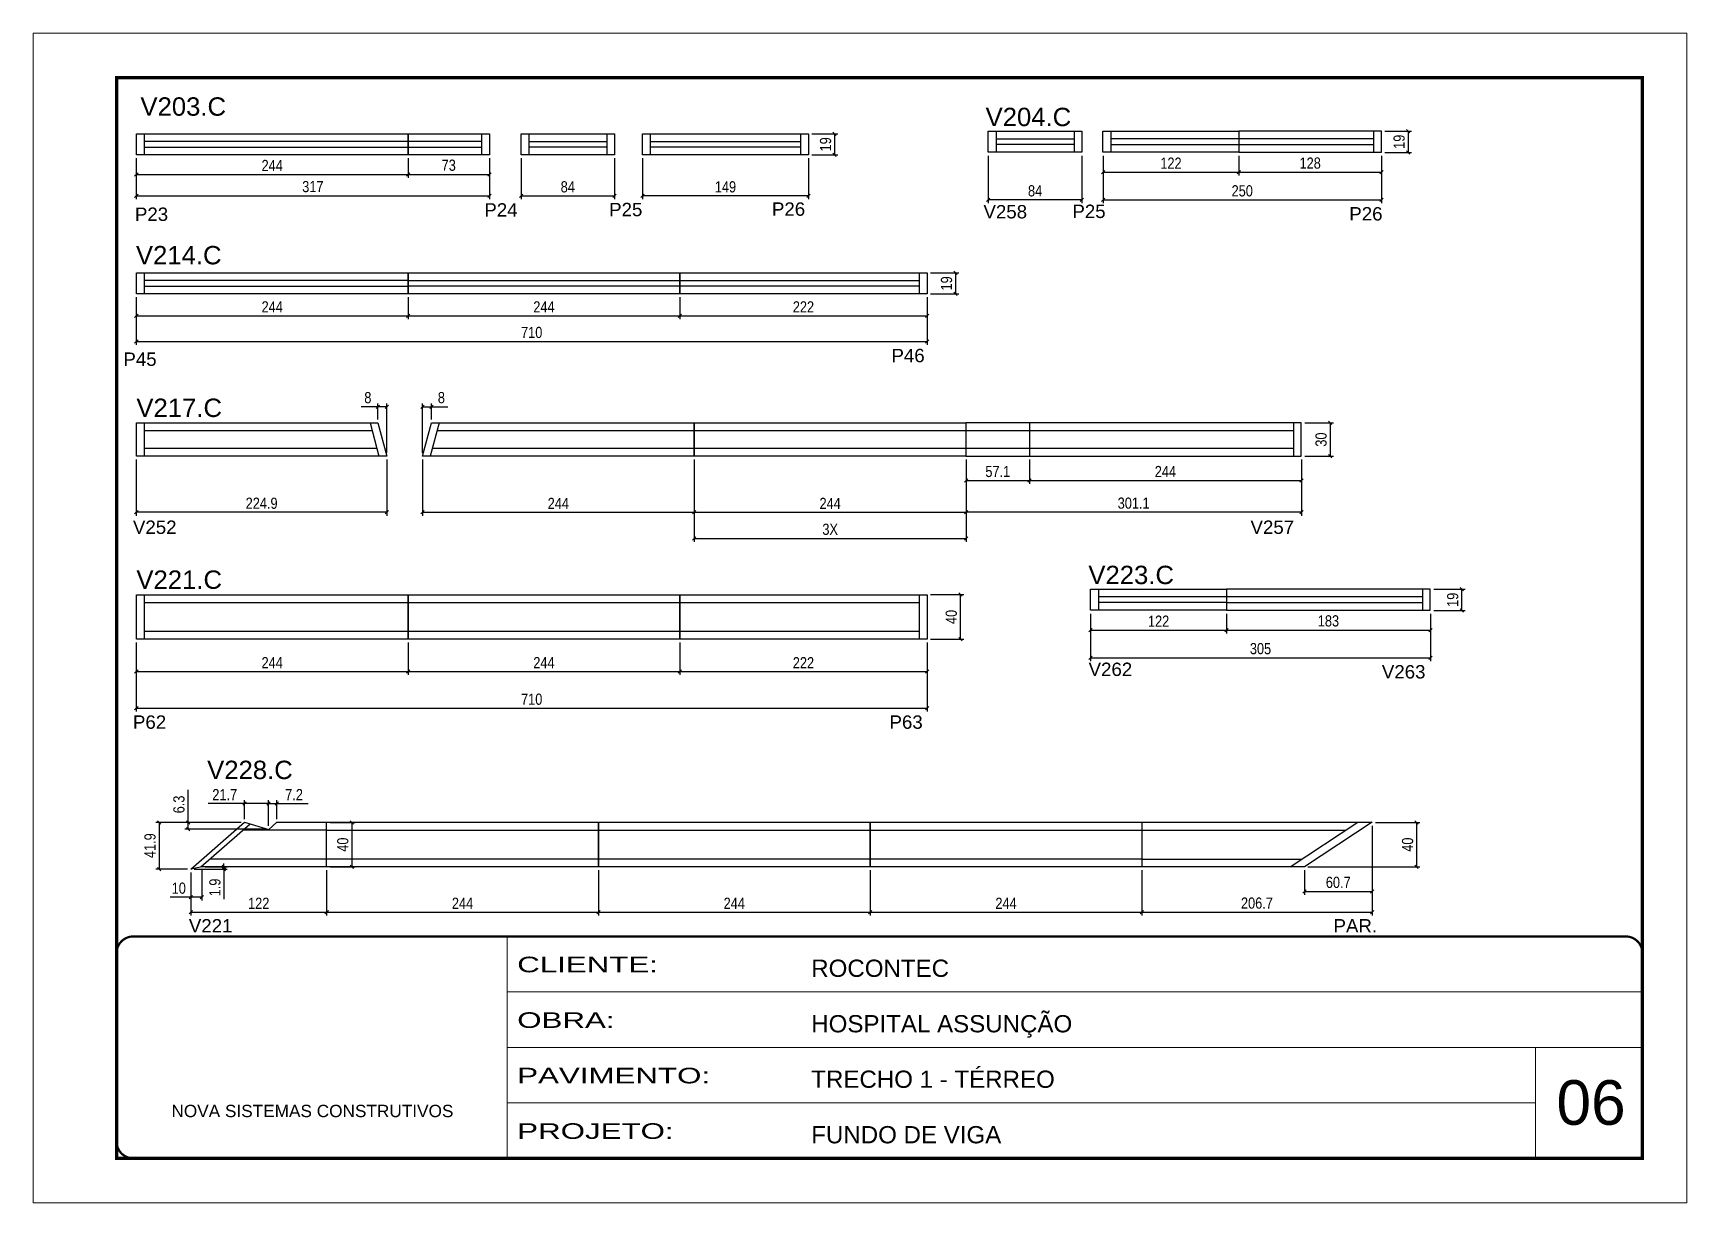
# Model space of a CAD drawing. Extents: x 3171 to 9452, y -2838 to 6252.
# Drawn here: x 4770 to 6255, y 4054 to 5104 of the extents above; entities that cross this region are included whole.
import ezdxf

# ---------------------------------------------------------------- set-up
doc = ezdxf.new("R2010")
doc.units = 0
doc.linetypes.add('CONTINUO', pattern=[0])
doc.linetypes.add('DASHED', pattern=[0.75, 0.5, -0.25])
for name, color, linetype in [('5', 5, 'Continuous'), ('NOMENCLATURA', 7, 'Continuous'), ('Painéis', 200, 'Continuous'), ('SARR_2.2x7', 40, 'Continuous')]:
    doc.layers.add(name, color=color, linetype=linetype)
for name, color, linetype, lineweight in [('CARIMBO', 255, 'Continuous', 9), ('Escoras', 2, 'Continuous', 25), ('Folhas', 255, 'Continuous', 9), ('Romaneio', 3, 'Continuous', 13), ('SARRAFO DE PRESSAO', 251, 'DASHED', 9)]:
    doc.layers.add(name, color=color, linetype=linetype, lineweight=lineweight)
doc.styles.add('ARIAL', font='arial.ttf')
doc.styles.add('COTA TECNICA', font='techl___.ttf', dxfattribs={"height": 10})
doc.styles.add('COTA TECNICA-50', font='techl___.ttf', dxfattribs={"height": 10})
doc.styles.get("Standard").update_dxf_attribs({"font": 'arial.ttf'})
doc.styles.add('Tecnologia', font='')
doc.styles.get('Tecnologia').set_extended_font_data('Forgotten Futurist')
doc.dimstyles.new('COTA PAINEL-50', dxfattribs={"dimtxt": 10, "dimasz": 3, "dimexe": 3, "dimexo": 3, "dimgap": 3, "dimtad": 1, "dimdec": 1, "dimzin": 12, "dimdsep": 46, "dimtxsty": 'COTA TECNICA-50', "dimblk1": 'OBLIQUE', "dimblk2": 'OBLIQUE', "dimsah": 1, "dimcen": 0.9, "dimclrd": 4, "dimclre": 4, "dimclrt": 240, "dimadec": 1, "dimazin": 3, "dimtfac": 1, "dimtdec": 1, "dimtmove": 0, "dimatfit": 3, "dimfxl": 1, "dimtolj": 1, "dimtzin": 12, "dimarcsym": 0})
doc.dimstyles.new('PAINEL', dxfattribs={"dimtxt": 10, "dimasz": 3, "dimexe": 3, "dimexo": 3, "dimgap": 3, "dimtad": 1, "dimdec": 1, "dimzin": 12, "dimdsep": 46, "dimtxsty": 'COTA TECNICA', "dimblk1": 'OBLIQUE', "dimblk2": 'OBLIQUE', "dimsah": 1, "dimcen": 0.9, "dimclrd": 4, "dimclre": 4, "dimclrt": 240, "dimadec": 1, "dimazin": 3, "dimtfac": 1, "dimtdec": 1, "dimtmove": 0, "dimatfit": 3, "dimfxl": 1, "dimtolj": 1, "dimtzin": 12, "dimarcsym": 0})

msp = doc.modelspace()

# ---------------------------------------------------------------- texts
at = {"layer": '5', "linetype": 'Continuous'}
for s, p in [('P23', (4861.13, 4935.17)), ('P24', (5174.86, 4939.03)), ('P25', (5286.95, 4939.38)), ('P26', (5433.1, 4939.78)), ('V258', (5623.05, 4937.41)), ('P25', (5702.91, 4937.77)), ('P26', (5951.53, 4935.54)), ('P45', (4850.79, 4805.06)), ('P46', (5540.45, 4808.32)), ('V252', (4859.36, 4654.24)), ('V257', (5862.83, 4654.24)), ('V262', (5717.45, 4526.69)), ('V263', (5980.78, 4524.46)), ('P62', (4859.36, 4479.31)), ('P63', (5538.69, 4479.31)), ('V221', (4909.56, 4296.48)), ('PAR.', (5937.38, 4296.48))]:
    msp.add_text(s, height=12, rotation=359.99996, dxfattribs=at).set_placement(p)
at = {"layer": 'CARIMBO', "style": 'ARIAL'}
msp.add_text('06', height=40, dxfattribs=at).set_placement((6137.55, 4123.89))
at = {"layer": 'NOMENCLATURA', "linetype": 'Continuous'}
for s, p in [('V203.C', (4866.08, 5029.58)), ('V204.C', (5624.96, 5020.23)), ('V214.C', (4862.05, 4896.18)), ('V217.C', (4862.46, 4759.17)), ('V221.C', (4862.46, 4604.92)), ('V223.C', (5717.24, 4609.15)), ('V228.C', (4925.99, 4434.16))]:
    msp.add_text(s, height=16.5, dxfattribs=at).set_placement(p)

# ---------------------------------------------------------------- blocks, each defined once
blk = doc.blocks.new('9999999999')
at = {"color": 30, "linetype": 'CONTINUO'}
for p, q in [((98564.6, 34230.2), (98564.6, 34429.4)), ((98564.6, 34379.6), (99584, 34379.6)), ((98564.6, 34329.8), (99488, 34329.8)), ((99584, 34329.8), (99488, 34329.8)), ((99488, 34329.8), (99488, 34230.2)), ((98564.6, 34280), (99488, 34280))]:
    blk.add_line(p, q, dxfattribs=at)
at = {"color": 30, "linetype": 'CONTINUO', "const_width": 2}
blk.add_lwpolyline([(99584, 34230.2), (99584, 34414.4, 0.414214), (99569, 34429.4), (98229, 34429.4, 0.414214), (98214, 34414.4), (98214, 34245.2, 0.414214), (98229, 34230.2), (99584, 34230.2)], format="xyb", dxfattribs=at)
at = {"layer": 'Folhas'}
blk.add_lwpolyline([(98139, 34190.2), (99624, 34190.2), (99624, 35240.2), (98139, 35240.2)], close=True, dxfattribs=at)
at = {"layer": 'Folhas', "color": 30, "const_width": 3}
blk.add_lwpolyline([(98214, 34230.2), (99584, 34230.2), (99584, 35200.2), (98214, 35200.2)], close=True, dxfattribs=at)
at = {"color": 7, "linetype": 'Continuous', "ltscale": 5, "style": 'ARIAL'}
for s, height, p in [('ROCONTEC', 15.48, (98837.7, 34393.1)), ('HOSPITAL ASSUNÇÃO', 15.483, (98837.7, 34343.3)), ('TRECHO 1 - TÉRREO', 15.483, (98837.7, 34293.5)), ('NOVA SISTEMAS CONSTRUTIVOS', 11.059, (98263.2, 34267.2)), ('FUNDO DE VIGA', 15.483, (98837.7, 34243.7))]:
    blk.add_text(s, height=height, dxfattribs=at).set_placement(p)
at = {"layer": 'Folhas', "color": 7, "style": 'Tecnologia', "width": 1.5}
for s, p in [('CLIENTE:', (98573.7, 34397.2)), ('OBRA:', (98573.7, 34347.3)), ('PAVIMENTO:', (98573.7, 34297.5)), ('PROJETO:', (98573.7, 34247.7))]:
    blk.add_text(s, height=14, dxfattribs=at).set_placement(p)
blk = doc.blocks.new('_Oblique')
at = {"color": 0, "linetype": 'ByBlock', "lineweight": -2}
blk.add_line((-0.5, -0.5), (0.5, 0.5), dxfattribs=at)
blk = doc.blocks.new('*D45')
at = {"layer": 'Defpoints', "color": 0, "linetype": 'ByBlock', "transparency": 16777216}
for p in [(4862.4, 4869.6), (5572.4, 4869.6), (5572.4, 4826.9)]:
    blk.add_point(p, dxfattribs=at)
at = {"layer": 'Romaneio', "color": 4, "linetype": 'ByBlock', "lineweight": -2, "transparency": 16777216}
for p, q in [((4862.4, 4866.6), (4862.4, 4823.9)), ((5572.4, 4866.6), (5572.4, 4823.9)), ((4862.4, 4826.9), (5572.4, 4826.9))]:
    blk.add_line(p, q, dxfattribs=at)
at = {"layer": 'Romaneio', "color": 4, "linetype": 'ByBlock', "lineweight": -2, "transparency": 16777216, "xscale": 3, "yscale": 3, "zscale": 3, "rotation": 180}
blk.add_blockref('_Oblique', (4862.4, 4826.9), dxfattribs=at)
at = {"layer": 'Romaneio', "color": 4, "linetype": 'ByBlock', "lineweight": -2, "transparency": 16777216, "xscale": 3, "yscale": 3, "zscale": 3}
blk.add_blockref('_Oblique', (5572.4, 4826.9), dxfattribs=at)
at = {"layer": 'Romaneio', "color": 240, "linetype": 'ByBlock', "transparency": 16777216, "insert": (5217.4, 4835), "char_height": 10, "attachment_point": 5, "style": 'COTA TECNICA-50'}
blk.add_mtext('\\A1;710', dxfattribs=at)
blk = doc.blocks.new('*D234')
at = {"layer": 'Defpoints', "color": 0, "linetype": 'ByBlock', "transparency": 16777216}
for p in [(5730.4, 4996.7), (5980.4, 4996.7), (5980.4, 4954)]:
    blk.add_point(p, dxfattribs=at)
at = {"layer": 'Romaneio', "color": 4, "linetype": 'ByBlock', "lineweight": -2, "transparency": 16777216}
for p, q in [((5730.4, 4993.7), (5730.4, 4951)), ((5980.4, 4993.7), (5980.4, 4951)), ((5730.4, 4954), (5980.4, 4954))]:
    blk.add_line(p, q, dxfattribs=at)
at = {"layer": 'Romaneio', "color": 4, "linetype": 'ByBlock', "lineweight": -2, "transparency": 16777216, "xscale": 3, "yscale": 3, "zscale": 3, "rotation": 180}
blk.add_blockref('_Oblique', (5730.4, 4954), dxfattribs=at)
at = {"layer": 'Romaneio', "color": 4, "linetype": 'ByBlock', "lineweight": -2, "transparency": 16777216, "xscale": 3, "yscale": 3, "zscale": 3}
blk.add_blockref('_Oblique', (5980.4, 4954), dxfattribs=at)
at = {"layer": 'Romaneio', "color": 240, "linetype": 'ByBlock', "transparency": 16777216, "insert": (5855.4, 4962.1), "char_height": 10, "attachment_point": 5, "style": 'COTA TECNICA-50'}
blk.add_mtext('\\A1;250', dxfattribs=at)
blk = doc.blocks.new('*D235')
at = {"layer": 'Defpoints', "color": 0, "linetype": 'ByBlock', "transparency": 16777216}
for p in [(5730.4, 4996.7), (5852.4, 4996.7), (5852.4, 4979)]:
    blk.add_point(p, dxfattribs=at)
at = {"layer": 'Romaneio', "color": 4, "linetype": 'ByBlock', "lineweight": -2, "transparency": 16777216}
for p, q in [((5730.4, 4993.7), (5730.4, 4976)), ((5852.4, 4993.7), (5852.4, 4976)), ((5730.4, 4979), (5852.4, 4979))]:
    blk.add_line(p, q, dxfattribs=at)
at = {"layer": 'Romaneio', "color": 4, "linetype": 'ByBlock', "lineweight": -2, "transparency": 16777216, "xscale": 3, "yscale": 3, "zscale": 3}
for p, rotation in [((5730.4, 4979), 180.0000727987055), ((5852.4, 4979), 7.27987054382e-05)]:
    blk.add_blockref('_Oblique', p, dxfattribs=dict(at, rotation=rotation))
at = {"layer": 'Romaneio', "color": 240, "linetype": 'ByBlock', "transparency": 16777216, "insert": (5791.4, 4987), "char_height": 10, "attachment_point": 5, "rotation": 0.0001, "style": 'COTA TECNICA-50'}
blk.add_mtext('\\A1;122', dxfattribs=at)
blk = doc.blocks.new('*D236')
at = {"layer": 'Defpoints', "color": 0, "linetype": 'ByBlock', "transparency": 16777216}
for p in [(5852.4, 4996.7), (5980.4, 4996.7), (5980.4, 4979)]:
    blk.add_point(p, dxfattribs=at)
at = {"layer": 'Romaneio', "color": 4, "linetype": 'ByBlock', "lineweight": -2, "transparency": 16777216}
for p, q in [((5852.4, 4993.7), (5852.4, 4976)), ((5980.4, 4993.7), (5980.4, 4976)), ((5852.4, 4979), (5980.4, 4979))]:
    blk.add_line(p, q, dxfattribs=at)
at = {"layer": 'Romaneio', "color": 4, "linetype": 'ByBlock', "lineweight": -2, "transparency": 16777216, "xscale": 3, "yscale": 3, "zscale": 3, "rotation": 180}
blk.add_blockref('_Oblique', (5852.4, 4979), dxfattribs=at)
at = {"layer": 'Romaneio', "color": 4, "linetype": 'ByBlock', "lineweight": -2, "transparency": 16777216, "xscale": 3, "yscale": 3, "zscale": 3}
blk.add_blockref('_Oblique', (5980.4, 4979), dxfattribs=at)
at = {"layer": 'Romaneio', "color": 240, "linetype": 'ByBlock', "transparency": 16777216, "insert": (5916.4, 4987), "char_height": 10, "attachment_point": 5, "style": 'COTA TECNICA-50'}
blk.add_mtext('\\A1;128', dxfattribs=at)
blk = doc.blocks.new('*D237')
at = {"layer": 'Defpoints', "color": 0, "linetype": 'ByBlock', "transparency": 16777216}
for p in [(4862.4, 4869.6), (5106.4, 4869.6), (5106.4, 4850)]:
    blk.add_point(p, dxfattribs=at)
at = {"layer": 'Romaneio', "color": 4, "linetype": 'ByBlock', "lineweight": -2, "transparency": 16777216}
for p, q in [((4862.4, 4866.6), (4862.4, 4847)), ((5106.4, 4866.6), (5106.4, 4847)), ((4862.4, 4850), (5106.4, 4850))]:
    blk.add_line(p, q, dxfattribs=at)
at = {"layer": 'Romaneio', "color": 4, "linetype": 'ByBlock', "lineweight": -2, "transparency": 16777216, "xscale": 3, "yscale": 3, "zscale": 3, "rotation": 180}
blk.add_blockref('_Oblique', (4862.4, 4850), dxfattribs=at)
at = {"layer": 'Romaneio', "color": 4, "linetype": 'ByBlock', "lineweight": -2, "transparency": 16777216, "xscale": 3, "yscale": 3, "zscale": 3}
blk.add_blockref('_Oblique', (5106.4, 4850), dxfattribs=at)
at = {"layer": 'Romaneio', "color": 240, "linetype": 'ByBlock', "transparency": 16777216, "insert": (4984.4, 4858), "char_height": 10, "attachment_point": 5, "style": 'COTA TECNICA-50'}
blk.add_mtext('\\A1;244', dxfattribs=at)
blk = doc.blocks.new('*D238')
at = {"layer": 'Defpoints', "color": 0, "linetype": 'ByBlock', "transparency": 16777216}
for p in [(5106.4, 4869.6), (5350.4, 4869.6), (5350.4, 4850)]:
    blk.add_point(p, dxfattribs=at)
at = {"layer": 'Romaneio', "color": 4, "linetype": 'ByBlock', "lineweight": -2, "transparency": 16777216}
for p, q in [((5106.4, 4866.6), (5106.4, 4847)), ((5350.4, 4866.6), (5350.4, 4847)), ((5106.4, 4850), (5350.4, 4850))]:
    blk.add_line(p, q, dxfattribs=at)
at = {"layer": 'Romaneio', "color": 4, "linetype": 'ByBlock', "lineweight": -2, "transparency": 16777216, "xscale": 3, "yscale": 3, "zscale": 3, "rotation": 180}
blk.add_blockref('_Oblique', (5106.4, 4850), dxfattribs=at)
at = {"layer": 'Romaneio', "color": 4, "linetype": 'ByBlock', "lineweight": -2, "transparency": 16777216, "xscale": 3, "yscale": 3, "zscale": 3}
blk.add_blockref('_Oblique', (5350.4, 4850), dxfattribs=at)
at = {"layer": 'Romaneio', "color": 240, "linetype": 'ByBlock', "transparency": 16777216, "insert": (5228.4, 4858), "char_height": 10, "attachment_point": 5, "style": 'COTA TECNICA-50'}
blk.add_mtext('\\A1;244', dxfattribs=at)
blk = doc.blocks.new('*D239')
at = {"layer": 'Defpoints', "color": 0, "linetype": 'ByBlock', "transparency": 16777216}
for p in [(5350.4, 4869.6), (5572.4, 4869.6), (5572.4, 4850)]:
    blk.add_point(p, dxfattribs=at)
at = {"layer": 'Romaneio', "color": 4, "linetype": 'ByBlock', "lineweight": -2, "transparency": 16777216}
for p, q in [((5350.4, 4866.6), (5350.4, 4847)), ((5572.4, 4866.6), (5572.4, 4847)), ((5350.4, 4850), (5572.4, 4850))]:
    blk.add_line(p, q, dxfattribs=at)
at = {"layer": 'Romaneio', "color": 4, "linetype": 'ByBlock', "lineweight": -2, "transparency": 16777216, "xscale": 3, "yscale": 3, "zscale": 3, "rotation": 180}
blk.add_blockref('_Oblique', (5350.4, 4850), dxfattribs=at)
at = {"layer": 'Romaneio', "color": 4, "linetype": 'ByBlock', "lineweight": -2, "transparency": 16777216, "xscale": 3, "yscale": 3, "zscale": 3}
blk.add_blockref('_Oblique', (5572.4, 4850), dxfattribs=at)
at = {"layer": 'Romaneio', "color": 240, "linetype": 'ByBlock', "transparency": 16777216, "insert": (5461.4, 4858), "char_height": 10, "attachment_point": 5, "style": 'COTA TECNICA-50'}
blk.add_mtext('\\A1;222', dxfattribs=at)
blk = doc.blocks.new('*D240')
at = {"layer": 'Defpoints', "color": 0, "linetype": 'ByBlock', "transparency": 16777216}
for p in [(5627.4, 4996.7), (5711.4, 4996.7), (5627.4, 4954)]:
    blk.add_point(p, dxfattribs=at)
at = {"layer": 'Romaneio', "color": 4, "linetype": 'ByBlock', "lineweight": -2, "transparency": 16777216}
for p, q in [((5627.4, 4993.7), (5627.4, 4951)), ((5711.4, 4993.7), (5711.4, 4951)), ((5711.4, 4954), (5627.4, 4954))]:
    blk.add_line(p, q, dxfattribs=at)
at = {"layer": 'Romaneio', "color": 4, "linetype": 'ByBlock', "lineweight": -2, "transparency": 16777216, "xscale": 3, "yscale": 3, "zscale": 3}
for p, rotation in [((5627.4, 4954), 180.0000000217672), ((5711.4, 4954), 2.1767228e-08)]:
    blk.add_blockref('_Oblique', p, dxfattribs=dict(at, rotation=rotation))
at = {"layer": 'Romaneio', "color": 240, "linetype": 'ByBlock', "transparency": 16777216, "insert": (5669.4, 4962.1), "char_height": 10, "attachment_point": 5, "rotation": 0, "style": 'COTA TECNICA-50'}
blk.add_mtext('\\A1;84', dxfattribs=at)
blk = doc.blocks.new('*D241')
at = {"layer": 'Defpoints', "color": 0, "linetype": 'ByBlock', "transparency": 16777216}
for p in [(4862.4, 4994.4), (5179.4, 4994.4), (5179.4, 4957.6)]:
    blk.add_point(p, dxfattribs=at)
at = {"layer": 'Romaneio', "color": 4, "linetype": 'ByBlock', "lineweight": -2, "transparency": 16777216}
for p, q in [((4862.4, 4991.4), (4862.4, 4954.6)), ((5179.4, 4991.4), (5179.4, 4954.6)), ((4862.4, 4957.6), (5179.4, 4957.6))]:
    blk.add_line(p, q, dxfattribs=at)
at = {"layer": 'Romaneio', "color": 4, "linetype": 'ByBlock', "lineweight": -2, "transparency": 16777216, "xscale": 3, "yscale": 3, "zscale": 3, "rotation": 180}
blk.add_blockref('_Oblique', (4862.4, 4957.6), dxfattribs=at)
at = {"layer": 'Romaneio', "color": 4, "linetype": 'ByBlock', "lineweight": -2, "transparency": 16777216, "xscale": 3, "yscale": 3, "zscale": 3}
blk.add_blockref('_Oblique', (5179.4, 4957.6), dxfattribs=at)
at = {"layer": 'Romaneio', "color": 240, "linetype": 'ByBlock', "transparency": 16777216, "insert": (5020.9, 4965.9), "char_height": 10, "attachment_point": 5, "style": 'COTA TECNICA-50'}
blk.add_mtext('\\A1;317', dxfattribs=at)
blk = doc.blocks.new('*D242')
at = {"layer": 'Defpoints', "color": 0, "linetype": 'ByBlock', "transparency": 16777216}
for p in [(4862.4, 4994.4), (5106.4, 4994.4), (5106.4, 4976.9)]:
    blk.add_point(p, dxfattribs=at)
at = {"layer": 'Romaneio', "color": 4, "linetype": 'ByBlock', "lineweight": -2, "transparency": 16777216}
for p, q in [((4862.4, 4991.4), (4862.4, 4973.9)), ((5106.4, 4991.4), (5106.4, 4973.9)), ((4862.4, 4976.9), (5106.4, 4976.9))]:
    blk.add_line(p, q, dxfattribs=at)
at = {"layer": 'Romaneio', "color": 4, "linetype": 'ByBlock', "lineweight": -2, "transparency": 16777216, "xscale": 3, "yscale": 3, "zscale": 3, "rotation": 180}
blk.add_blockref('_Oblique', (4862.4, 4976.9), dxfattribs=at)
at = {"layer": 'Romaneio', "color": 4, "linetype": 'ByBlock', "lineweight": -2, "transparency": 16777216, "xscale": 3, "yscale": 3, "zscale": 3}
blk.add_blockref('_Oblique', (5106.4, 4976.9), dxfattribs=at)
at = {"layer": 'Romaneio', "color": 240, "linetype": 'ByBlock', "transparency": 16777216, "insert": (4984.4, 4984.9), "char_height": 10, "attachment_point": 5, "style": 'COTA TECNICA-50'}
blk.add_mtext('\\A1;244', dxfattribs=at)
blk = doc.blocks.new('*D243')
at = {"layer": 'Defpoints', "color": 0, "linetype": 'ByBlock', "transparency": 16777216}
for p in [(5106.4, 4994.4), (5179.4, 4994.4), (5179.4, 4976.9)]:
    blk.add_point(p, dxfattribs=at)
at = {"layer": 'Romaneio', "color": 4, "linetype": 'ByBlock', "lineweight": -2, "transparency": 16777216}
for p, q in [((5106.4, 4991.4), (5106.4, 4973.9)), ((5179.4, 4991.4), (5179.4, 4973.9)), ((5106.4, 4976.9), (5179.4, 4976.9))]:
    blk.add_line(p, q, dxfattribs=at)
at = {"layer": 'Romaneio', "color": 4, "linetype": 'ByBlock', "lineweight": -2, "transparency": 16777216, "xscale": 3, "yscale": 3, "zscale": 3, "rotation": 180}
blk.add_blockref('_Oblique', (5106.4, 4976.9), dxfattribs=at)
at = {"layer": 'Romaneio', "color": 4, "linetype": 'ByBlock', "lineweight": -2, "transparency": 16777216, "xscale": 3, "yscale": 3, "zscale": 3}
blk.add_blockref('_Oblique', (5179.4, 4976.9), dxfattribs=at)
at = {"layer": 'Romaneio', "color": 240, "linetype": 'ByBlock', "transparency": 16777216, "insert": (5142.9, 4985.1), "char_height": 10, "attachment_point": 5, "style": 'COTA TECNICA-50'}
blk.add_mtext('\\A1;73', dxfattribs=at)
blk = doc.blocks.new('*D244')
at = {"layer": 'Defpoints', "color": 0, "linetype": 'ByBlock', "transparency": 16777216}
for p in [(5207.8, 4994.4), (5291.8, 4994.4), (5291.8, 4957.6)]:
    blk.add_point(p, dxfattribs=at)
at = {"layer": 'Romaneio', "color": 4, "linetype": 'ByBlock', "lineweight": -2, "transparency": 16777216}
for p, q in [((5207.8, 4991.4), (5207.8, 4954.6)), ((5291.8, 4991.4), (5291.8, 4954.6)), ((5207.8, 4957.6), (5291.8, 4957.6))]:
    blk.add_line(p, q, dxfattribs=at)
at = {"layer": 'Romaneio', "color": 4, "linetype": 'ByBlock', "lineweight": -2, "transparency": 16777216, "xscale": 3, "yscale": 3, "zscale": 3, "rotation": 180}
blk.add_blockref('_Oblique', (5207.8, 4957.6), dxfattribs=at)
at = {"layer": 'Romaneio', "color": 4, "linetype": 'ByBlock', "lineweight": -2, "transparency": 16777216, "xscale": 3, "yscale": 3, "zscale": 3}
blk.add_blockref('_Oblique', (5291.8, 4957.6), dxfattribs=at)
at = {"layer": 'Romaneio', "color": 240, "linetype": 'ByBlock', "transparency": 16777216, "insert": (5249.8, 4965.7), "char_height": 10, "attachment_point": 5, "style": 'COTA TECNICA-50'}
blk.add_mtext('\\A1;84', dxfattribs=at)
blk = doc.blocks.new('*D245')
at = {"layer": 'Defpoints', "color": 0, "linetype": 'ByBlock', "transparency": 16777216}
for p in [(5316.9, 4994.4), (5465.9, 4994.4), (5316.9, 4957.6)]:
    blk.add_point(p, dxfattribs=at)
at = {"layer": 'Romaneio', "color": 4, "linetype": 'ByBlock', "lineweight": -2, "transparency": 16777216}
for p, q in [((5316.9, 4991.4), (5316.9, 4954.6)), ((5465.9, 4991.4), (5465.9, 4954.6)), ((5465.9, 4957.6), (5316.9, 4957.6))]:
    blk.add_line(p, q, dxfattribs=at)
at = {"layer": 'Romaneio', "color": 4, "linetype": 'ByBlock', "lineweight": -2, "transparency": 16777216, "xscale": 3, "yscale": 3, "zscale": 3, "rotation": 180}
blk.add_blockref('_Oblique', (5316.9, 4957.6), dxfattribs=at)
at = {"layer": 'Romaneio', "color": 4, "linetype": 'ByBlock', "lineweight": -2, "transparency": 16777216, "xscale": 3, "yscale": 3, "zscale": 3}
blk.add_blockref('_Oblique', (5465.9, 4957.6), dxfattribs=at)
at = {"layer": 'Romaneio', "color": 240, "linetype": 'ByBlock', "transparency": 16777216, "insert": (5391.4, 4965.7), "char_height": 10, "attachment_point": 5, "style": 'COTA TECNICA-50'}
blk.add_mtext('\\A1;149', dxfattribs=at)
blk = doc.blocks.new('*D294')
at = {"layer": 'Defpoints', "color": 0, "linetype": 'ByBlock', "transparency": 16777216}
for p in [(5465.9, 5013.4), (5465.9, 4994.4), (5489.4, 4994.4)]:
    blk.add_point(p, dxfattribs=at)
at = {"layer": 'Romaneio', "color": 4, "linetype": 'ByBlock', "lineweight": -2, "transparency": 16777216}
for p, q in [((5468.9, 5013.4), (5492.4, 5013.4)), ((5489.4, 5013.4), (5489.4, 4994.4)), ((5468.9, 4994.4), (5492.4, 4994.4))]:
    blk.add_line(p, q, dxfattribs=at)
at = {"layer": 'Romaneio', "color": 4, "linetype": 'ByBlock', "lineweight": -2, "transparency": 16777216, "xscale": 3, "yscale": 3, "zscale": 3}
for p, rotation in [((5489.4, 5013.4), 90), ((5489.4, 4994.4), 270)]:
    blk.add_blockref('_Oblique', p, dxfattribs=dict(at, rotation=rotation))
at = {"layer": 'Romaneio', "color": 240, "linetype": 'ByBlock', "transparency": 16777216, "insert": (5481.3, 5003.9), "char_height": 10, "attachment_point": 5, "rotation": 90, "style": 'COTA TECNICA-50'}
blk.add_mtext('\\A1;19', dxfattribs=at)
blk = doc.blocks.new('*D295')
at = {"layer": 'Defpoints', "color": 0, "linetype": 'ByBlock', "transparency": 16777216}
for p in [(5980.4, 5015.7), (5980.4, 4996.7), (6004.4, 4996.7)]:
    blk.add_point(p, dxfattribs=at)
at = {"layer": 'Romaneio', "color": 4, "linetype": 'ByBlock', "lineweight": -2, "transparency": 16777216}
for p, q in [((5983.4, 5015.7), (6007.4, 5015.7)), ((6004.4, 5015.7), (6004.4, 4996.7)), ((5983.4, 4996.7), (6007.4, 4996.7))]:
    blk.add_line(p, q, dxfattribs=at)
at = {"layer": 'Romaneio', "color": 4, "linetype": 'ByBlock', "lineweight": -2, "transparency": 16777216, "xscale": 3, "yscale": 3, "zscale": 3}
for p, rotation in [((6004.4, 5015.7), 90), ((6004.4, 4996.7), 270)]:
    blk.add_blockref('_Oblique', p, dxfattribs=dict(at, rotation=rotation))
at = {"layer": 'Romaneio', "color": 240, "linetype": 'ByBlock', "transparency": 16777216, "insert": (5996.3, 5006.2), "char_height": 10, "attachment_point": 5, "rotation": 90, "style": 'COTA TECNICA-50'}
blk.add_mtext('\\A1;19', dxfattribs=at)
blk = doc.blocks.new('*D61')
at = {"layer": 'Defpoints', "color": 0, "linetype": 'ByBlock', "transparency": 16777216}
for p in [(5572.4, 4888.6), (5572.4, 4869.6), (5597.9, 4869.6)]:
    blk.add_point(p, dxfattribs=at)
at = {"layer": 'Romaneio', "color": 4, "linetype": 'ByBlock', "lineweight": -2, "transparency": 16777216}
for p, q in [((5575.4, 4888.6), (5600.9, 4888.6)), ((5597.9, 4888.6), (5597.9, 4869.6)), ((5575.4, 4869.6), (5600.9, 4869.6))]:
    blk.add_line(p, q, dxfattribs=at)
at = {"layer": 'Romaneio', "color": 4, "linetype": 'ByBlock', "lineweight": -2, "transparency": 16777216, "xscale": 3, "yscale": 3, "zscale": 3}
for p, rotation in [((5597.9, 4888.6), 90), ((5597.9, 4869.6), 270)]:
    blk.add_blockref('_Oblique', p, dxfattribs=dict(at, rotation=rotation))
at = {"layer": 'Romaneio', "color": 240, "linetype": 'ByBlock', "transparency": 16777216, "insert": (5589.9, 4879.1), "char_height": 10, "attachment_point": 5, "rotation": 90, "style": 'COTA TECNICA-50'}
blk.add_mtext('\\A1;19', dxfattribs=at)
blk = doc.blocks.new('*D318')
at = {"layer": 'Defpoints', "color": 0, "linetype": 'ByBlock', "transparency": 16777216}
for p in [(4862.4, 4559.7), (5106.4, 4559.7), (5106.4, 4530.6)]:
    blk.add_point(p, dxfattribs=at)
at = {"layer": 'Escoras', "color": 4, "linetype": 'ByBlock', "lineweight": -2, "transparency": 16777216}
for p, q in [((4862.4, 4556.7), (4862.4, 4527.6)), ((5106.4, 4556.7), (5106.4, 4527.6)), ((4862.4, 4530.6), (5106.4, 4530.6))]:
    blk.add_line(p, q, dxfattribs=at)
at = {"layer": 'Escoras', "color": 4, "linetype": 'ByBlock', "lineweight": -2, "transparency": 16777216, "xscale": 3, "yscale": 3, "zscale": 3, "rotation": 180}
blk.add_blockref('_Oblique', (4862.4, 4530.6), dxfattribs=at)
at = {"layer": 'Escoras', "color": 4, "linetype": 'ByBlock', "lineweight": -2, "transparency": 16777216, "xscale": 3, "yscale": 3, "zscale": 3}
blk.add_blockref('_Oblique', (5106.4, 4530.6), dxfattribs=at)
at = {"layer": 'Escoras', "color": 240, "linetype": 'ByBlock', "transparency": 16777216, "insert": (4984.4, 4538.7), "char_height": 10, "attachment_point": 5, "style": 'COTA TECNICA-50'}
blk.add_mtext('\\A1;244', dxfattribs=at)
blk = doc.blocks.new('*D164')
at = {"layer": 'Defpoints', "color": 0, "linetype": 'ByBlock', "transparency": 16777216}
for p in [(5106.4, 4559.7), (5350.4, 4559.7), (5350.4, 4530.6)]:
    blk.add_point(p, dxfattribs=at)
at = {"layer": 'Escoras', "color": 4, "linetype": 'ByBlock', "lineweight": -2, "transparency": 16777216}
for p, q in [((5106.4, 4556.7), (5106.4, 4527.6)), ((5350.4, 4556.7), (5350.4, 4527.6)), ((5106.4, 4530.6), (5350.4, 4530.6))]:
    blk.add_line(p, q, dxfattribs=at)
at = {"layer": 'Escoras', "color": 4, "linetype": 'ByBlock', "lineweight": -2, "transparency": 16777216, "xscale": 3, "yscale": 3, "zscale": 3, "rotation": 180}
blk.add_blockref('_Oblique', (5106.4, 4530.6), dxfattribs=at)
at = {"layer": 'Escoras', "color": 4, "linetype": 'ByBlock', "lineweight": -2, "transparency": 16777216, "xscale": 3, "yscale": 3, "zscale": 3}
blk.add_blockref('_Oblique', (5350.4, 4530.6), dxfattribs=at)
at = {"layer": 'Escoras', "color": 240, "linetype": 'ByBlock', "transparency": 16777216, "insert": (5228.4, 4538.7), "char_height": 10, "attachment_point": 5, "style": 'COTA TECNICA-50'}
blk.add_mtext('\\A1;244', dxfattribs=at)
blk = doc.blocks.new('*D165')
at = {"layer": 'Defpoints', "color": 0, "linetype": 'ByBlock', "transparency": 16777216}
for p in [(5350.4, 4559.7), (5572.4, 4559.7), (5572.4, 4530.6)]:
    blk.add_point(p, dxfattribs=at)
at = {"layer": 'Escoras', "color": 4, "linetype": 'ByBlock', "lineweight": -2, "transparency": 16777216}
for p, q in [((5350.4, 4556.7), (5350.4, 4527.6)), ((5572.4, 4556.7), (5572.4, 4527.6)), ((5350.4, 4530.6), (5572.4, 4530.6))]:
    blk.add_line(p, q, dxfattribs=at)
at = {"layer": 'Escoras', "color": 4, "linetype": 'ByBlock', "lineweight": -2, "transparency": 16777216, "xscale": 3, "yscale": 3, "zscale": 3, "rotation": 180}
blk.add_blockref('_Oblique', (5350.4, 4530.6), dxfattribs=at)
at = {"layer": 'Escoras', "color": 4, "linetype": 'ByBlock', "lineweight": -2, "transparency": 16777216, "xscale": 3, "yscale": 3, "zscale": 3}
blk.add_blockref('_Oblique', (5572.4, 4530.6), dxfattribs=at)
at = {"layer": 'Escoras', "color": 240, "linetype": 'ByBlock', "transparency": 16777216, "insert": (5461.4, 4538.6), "char_height": 10, "attachment_point": 5, "style": 'COTA TECNICA-50'}
blk.add_mtext('\\A1;222', dxfattribs=at)
blk = doc.blocks.new('*D16')
at = {"layer": 'Defpoints', "color": 0, "linetype": 'ByBlock', "transparency": 16777216}
for p in [(4862.4, 4559.7), (5572.4, 4559.7), (5572.4, 4497.7)]:
    blk.add_point(p, dxfattribs=at)
at = {"layer": 'Escoras', "color": 4, "linetype": 'ByBlock', "lineweight": -2, "transparency": 16777216}
for p, q in [((4862.4, 4556.7), (4862.4, 4494.7)), ((5572.4, 4556.7), (5572.4, 4494.7)), ((4862.4, 4497.7), (5572.4, 4497.7))]:
    blk.add_line(p, q, dxfattribs=at)
at = {"layer": 'Escoras', "color": 4, "linetype": 'ByBlock', "lineweight": -2, "transparency": 16777216, "xscale": 3, "yscale": 3, "zscale": 3, "rotation": 180}
blk.add_blockref('_Oblique', (4862.4, 4497.7), dxfattribs=at)
at = {"layer": 'Escoras', "color": 4, "linetype": 'ByBlock', "lineweight": -2, "transparency": 16777216, "xscale": 3, "yscale": 3, "zscale": 3}
blk.add_blockref('_Oblique', (5572.4, 4497.7), dxfattribs=at)
at = {"layer": 'Escoras', "color": 240, "linetype": 'ByBlock', "transparency": 16777216, "insert": (5217.4, 4505.8), "char_height": 10, "attachment_point": 5, "style": 'COTA TECNICA-50'}
blk.add_mtext('\\A1;710', dxfattribs=at)
blk = doc.blocks.new('*D166')
at = {"layer": 'Defpoints', "color": 0, "linetype": 'ByBlock', "transparency": 16777216}
for p in [(5572.4, 4599.7), (5602.3, 4599.7), (5572.4, 4559.7)]:
    blk.add_point(p, dxfattribs=at)
at = {"layer": 'Escoras', "color": 4, "linetype": 'ByBlock', "lineweight": -2, "transparency": 16777216}
for p, q in [((5575.4, 4599.7), (5605.3, 4599.7)), ((5602.3, 4559.7), (5602.3, 4599.7)), ((5575.4, 4559.7), (5605.3, 4559.7))]:
    blk.add_line(p, q, dxfattribs=at)
at = {"layer": 'Escoras', "color": 4, "linetype": 'ByBlock', "lineweight": -2, "transparency": 16777216, "xscale": 3, "yscale": 3, "zscale": 3}
for p, rotation in [((5602.3, 4599.7), 90), ((5602.3, 4559.7), 270)]:
    blk.add_blockref('_Oblique', p, dxfattribs=dict(at, rotation=rotation))
at = {"layer": 'Escoras', "color": 240, "linetype": 'ByBlock', "transparency": 16777216, "insert": (5594.2, 4579.7), "char_height": 10, "attachment_point": 5, "rotation": 90, "style": 'COTA TECNICA-50'}
blk.add_mtext('\\A1;40', dxfattribs=at)
blk = doc.blocks.new('*D169')
at = {"layer": 'Defpoints', "color": 0, "linetype": 'ByBlock', "transparency": 16777216}
for p in [(5363.4, 4723.9), (5607.4, 4723.9), (5607.4, 4673.6)]:
    blk.add_point(p, dxfattribs=at)
at = {"layer": 'Escoras', "color": 4, "linetype": 'ByBlock', "lineweight": -2, "transparency": 16777216}
for p, q in [((5363.4, 4720.9), (5363.4, 4670.6)), ((5607.4, 4720.9), (5607.4, 4670.6)), ((5363.4, 4673.6), (5607.4, 4673.6))]:
    blk.add_line(p, q, dxfattribs=at)
at = {"layer": 'Escoras', "color": 4, "linetype": 'ByBlock', "lineweight": -2, "transparency": 16777216, "xscale": 3, "yscale": 3, "zscale": 3, "rotation": 180}
blk.add_blockref('_Oblique', (5363.4, 4673.6), dxfattribs=at)
at = {"layer": 'Escoras', "color": 4, "linetype": 'ByBlock', "lineweight": -2, "transparency": 16777216, "xscale": 3, "yscale": 3, "zscale": 3}
blk.add_blockref('_Oblique', (5607.4, 4673.6), dxfattribs=at)
at = {"layer": 'Escoras', "color": 240, "linetype": 'ByBlock', "transparency": 16777216, "insert": (5485.4, 4681.6), "char_height": 10, "attachment_point": 5, "style": 'COTA TECNICA-50'}
blk.add_mtext('\\A1;244', dxfattribs=at)
blk = doc.blocks.new('*D170')
at = {"layer": 'Defpoints', "color": 0, "linetype": 'ByBlock', "transparency": 16777216}
for p in [(5119.3, 4723.9), (5363.4, 4723.9), (5363.4, 4673.6)]:
    blk.add_point(p, dxfattribs=at)
at = {"layer": 'Escoras', "color": 4, "linetype": 'ByBlock', "lineweight": -2, "transparency": 16777216}
for p, q in [((5119.3, 4720.9), (5119.3, 4670.6)), ((5363.4, 4720.9), (5363.4, 4670.6)), ((5119.3, 4673.6), (5363.4, 4673.6))]:
    blk.add_line(p, q, dxfattribs=at)
at = {"layer": 'Escoras', "color": 4, "linetype": 'ByBlock', "lineweight": -2, "transparency": 16777216, "xscale": 3, "yscale": 3, "zscale": 3}
for p, rotation in [((5119.3, 4673.6), 179.9993765201152), ((5363.4, 4673.6), 359.9993765201153)]:
    blk.add_blockref('_Oblique', p, dxfattribs=dict(at, rotation=rotation))
at = {"layer": 'Escoras', "color": 240, "linetype": 'ByBlock', "transparency": 16777216, "insert": (5241.3, 4681.6), "char_height": 10, "attachment_point": 5, "rotation": 359.9994, "style": 'COTA TECNICA-50'}
blk.add_mtext('\\A1;244', dxfattribs=at)
blk = doc.blocks.new('*D171')
at = {"layer": 'Defpoints', "color": 0, "linetype": 'ByBlock', "transparency": 16777216}
for p in [(4862.4, 4723.9), (5087.3, 4723.9), (4862.4, 4673.6)]:
    blk.add_point(p, dxfattribs=at)
at = {"layer": 'Escoras', "color": 4, "linetype": 'ByBlock', "lineweight": -2, "transparency": 16777216}
for p, q in [((4862.4, 4720.9), (4862.4, 4670.6)), ((5087.3, 4720.9), (5087.3, 4670.6)), ((5087.3, 4673.6), (4862.4, 4673.6))]:
    blk.add_line(p, q, dxfattribs=at)
at = {"layer": 'Escoras', "color": 4, "linetype": 'ByBlock', "lineweight": -2, "transparency": 16777216, "xscale": 3, "yscale": 3, "zscale": 3, "rotation": 180}
blk.add_blockref('_Oblique', (4862.4, 4673.6), dxfattribs=at)
at = {"layer": 'Escoras', "color": 4, "linetype": 'ByBlock', "lineweight": -2, "transparency": 16777216, "xscale": 3, "yscale": 3, "zscale": 3}
blk.add_blockref('_Oblique', (5087.3, 4673.6), dxfattribs=at)
at = {"layer": 'Escoras', "color": 240, "linetype": 'ByBlock', "transparency": 16777216, "insert": (4974.9, 4681.7), "char_height": 10, "attachment_point": 5, "style": 'COTA TECNICA-50'}
blk.add_mtext('\\A1;224.9', dxfattribs=at)
blk = doc.blocks.new('*D172')
at = {"layer": 'Defpoints', "color": 0, "linetype": 'ByBlock', "transparency": 16777216}
for p in [(5079.2, 4768.4), (5079.2, 4753.9), (5087.3, 4723.9)]:
    blk.add_point(p, dxfattribs=at)
at = {"layer": 'Escoras', "color": 4, "linetype": 'ByBlock', "lineweight": -2, "transparency": 16777216}
for p, q in [((5079.2, 4768.4), (5064.4, 4768.4)), ((5079.2, 4756.9), (5079.2, 4771.4)), ((5087.3, 4768.4), (5079.2, 4768.4)), ((5087.3, 4726.9), (5087.3, 4771.4))]:
    blk.add_line(p, q, dxfattribs=at)
at = {"layer": 'Escoras', "color": 4, "linetype": 'ByBlock', "lineweight": -2, "transparency": 16777216, "xscale": 3, "yscale": 3, "zscale": 3, "rotation": 180}
blk.add_blockref('_Oblique', (5079.2, 4768.4), dxfattribs=at)
at = {"layer": 'Escoras', "color": 4, "linetype": 'ByBlock', "lineweight": -2, "transparency": 16777216, "xscale": 3, "yscale": 3, "zscale": 3}
blk.add_blockref('_Oblique', (5087.3, 4768.4), dxfattribs=at)
at = {"layer": 'Escoras', "color": 240, "linetype": 'ByBlock', "transparency": 16777216, "insert": (5070.3, 4776.5), "char_height": 10, "attachment_point": 5, "style": 'COTA TECNICA-50'}
blk.add_mtext('\\A1;8', dxfattribs=at)
blk = doc.blocks.new('*D173')
at = {"layer": 'Defpoints', "color": 0, "linetype": 'ByBlock', "transparency": 16777216}
for p in [(5127.4, 4768.4), (5127.4, 4753.9), (5119.3, 4723.9)]:
    blk.add_point(p, dxfattribs=at)
at = {"layer": 'Escoras', "color": 4, "linetype": 'ByBlock', "lineweight": -2, "transparency": 16777216}
for p, q in [((5119.3, 4726.9), (5119.3, 4771.4)), ((5119.3, 4768.4), (5127.4, 4768.4)), ((5127.4, 4756.9), (5127.4, 4771.4)), ((5127.4, 4768.4), (5142.2, 4768.4))]:
    blk.add_line(p, q, dxfattribs=at)
at = {"layer": 'Escoras', "color": 4, "linetype": 'ByBlock', "lineweight": -2, "transparency": 16777216, "xscale": 3, "yscale": 3, "zscale": 3, "rotation": 180}
blk.add_blockref('_Oblique', (5119.3, 4768.4), dxfattribs=at)
at = {"layer": 'Escoras', "color": 4, "linetype": 'ByBlock', "lineweight": -2, "transparency": 16777216, "xscale": 3, "yscale": 3, "zscale": 3}
blk.add_blockref('_Oblique', (5127.4, 4768.4), dxfattribs=at)
at = {"layer": 'Escoras', "color": 240, "linetype": 'ByBlock', "transparency": 16777216, "insert": (5136.3, 4776.5), "char_height": 10, "attachment_point": 5, "style": 'COTA TECNICA-50'}
blk.add_mtext('\\A1;8', dxfattribs=at)
blk = doc.blocks.new('*D174')
at = {"layer": 'Defpoints', "color": 0, "linetype": 'ByBlock', "transparency": 16777216}
for p in [(5607.4, 4723.9), (5908.5, 4723.9), (5607.4, 4673.6)]:
    blk.add_point(p, dxfattribs=at)
at = {"layer": 'Escoras', "color": 4, "linetype": 'ByBlock', "lineweight": -2, "transparency": 16777216}
for p, q in [((5607.4, 4720.9), (5607.4, 4670.6)), ((5908.5, 4720.9), (5908.5, 4670.6)), ((5908.5, 4673.6), (5607.4, 4673.6))]:
    blk.add_line(p, q, dxfattribs=at)
at = {"layer": 'Escoras', "color": 4, "linetype": 'ByBlock', "lineweight": -2, "transparency": 16777216, "xscale": 3, "yscale": 3, "zscale": 3, "rotation": 180}
blk.add_blockref('_Oblique', (5607.4, 4673.6), dxfattribs=at)
at = {"layer": 'Escoras', "color": 4, "linetype": 'ByBlock', "lineweight": -2, "transparency": 16777216, "xscale": 3, "yscale": 3, "zscale": 3}
blk.add_blockref('_Oblique', (5908.5, 4673.6), dxfattribs=at)
at = {"layer": 'Escoras', "color": 240, "linetype": 'ByBlock', "transparency": 16777216, "insert": (5757.9, 4681.8), "char_height": 10, "attachment_point": 5, "style": 'COTA TECNICA-50'}
blk.add_mtext('\\A1;301.1', dxfattribs=at)
blk = doc.blocks.new('*D175')
at = {"layer": 'Defpoints', "color": 0, "linetype": 'ByBlock', "transparency": 16777216}
for p in [(5908.5, 4753.9), (5908.5, 4723.9), (5934.4, 4723.9)]:
    blk.add_point(p, dxfattribs=at)
at = {"layer": 'Escoras', "color": 4, "linetype": 'ByBlock', "lineweight": -2, "transparency": 16777216}
for p, q in [((5911.5, 4753.9), (5937.4, 4753.9)), ((5934.4, 4753.9), (5934.4, 4723.9)), ((5911.5, 4723.9), (5937.4, 4723.9))]:
    blk.add_line(p, q, dxfattribs=at)
at = {"layer": 'Escoras', "color": 4, "linetype": 'ByBlock', "lineweight": -2, "transparency": 16777216, "xscale": 3, "yscale": 3, "zscale": 3}
for p, rotation in [((5934.4, 4753.9), 90), ((5934.4, 4723.9), 270)]:
    blk.add_blockref('_Oblique', p, dxfattribs=dict(at, rotation=rotation))
at = {"layer": 'Escoras', "color": 240, "linetype": 'ByBlock', "transparency": 16777216, "insert": (5926.2, 4738.9), "char_height": 10, "attachment_point": 5, "rotation": 90, "style": 'COTA TECNICA-50'}
blk.add_mtext('\\A1;30', dxfattribs=at)
blk = doc.blocks.new('*D17')
at = {"layer": 'Defpoints', "color": 0, "linetype": 'ByBlock', "transparency": 16777216}
for p in [(5363.4, 4723.9), (5607.4, 4723.9), (5607.4, 4650.1)]:
    blk.add_point(p, dxfattribs=at)
at = {"layer": 'Escoras', "color": 4, "linetype": 'ByBlock', "lineweight": -2, "transparency": 16777216}
for p, q in [((5363.4, 4720.9), (5363.4, 4647.1)), ((5607.4, 4720.9), (5607.4, 4647.1)), ((5363.4, 4650.1), (5607.4, 4650.1))]:
    blk.add_line(p, q, dxfattribs=at)
at = {"layer": 'Escoras', "color": 4, "linetype": 'ByBlock', "lineweight": -2, "transparency": 16777216, "xscale": 3, "yscale": 3, "zscale": 3, "rotation": 180}
blk.add_blockref('_Oblique', (5363.4, 4650.1), dxfattribs=at)
at = {"layer": 'Escoras', "color": 4, "linetype": 'ByBlock', "lineweight": -2, "transparency": 16777216, "xscale": 3, "yscale": 3, "zscale": 3}
blk.add_blockref('_Oblique', (5607.4, 4650.1), dxfattribs=at)
at = {"layer": 'Escoras', "color": 240, "linetype": 'ByBlock', "transparency": 16777216, "insert": (5485.4, 4658.3), "char_height": 10, "attachment_point": 5, "style": 'COTA TECNICA-50'}
blk.add_mtext('\\A1;3X', dxfattribs=at)
blk = doc.blocks.new('*D225')
at = {"layer": 'Defpoints', "color": 0, "linetype": 'ByBlock', "transparency": 16777216}
for p in [(5719.3, 4585.6), (6024.3, 4585.6), (6024.3, 4542.9)]:
    blk.add_point(p, dxfattribs=at)
at = {"layer": 'Romaneio', "color": 4, "linetype": 'ByBlock', "lineweight": -2, "transparency": 16777216}
for p, q in [((5719.3, 4582.6), (5719.3, 4539.9)), ((6024.3, 4582.6), (6024.3, 4539.9)), ((5719.3, 4542.9), (6024.3, 4542.9))]:
    blk.add_line(p, q, dxfattribs=at)
at = {"layer": 'Romaneio', "color": 4, "linetype": 'ByBlock', "lineweight": -2, "transparency": 16777216, "xscale": 3, "yscale": 3, "zscale": 3, "rotation": 180}
blk.add_blockref('_Oblique', (5719.3, 4542.9), dxfattribs=at)
at = {"layer": 'Romaneio', "color": 4, "linetype": 'ByBlock', "lineweight": -2, "transparency": 16777216, "xscale": 3, "yscale": 3, "zscale": 3}
blk.add_blockref('_Oblique', (6024.3, 4542.9), dxfattribs=at)
at = {"layer": 'Romaneio', "color": 240, "linetype": 'ByBlock', "transparency": 16777216, "insert": (5871.8, 4551.2), "char_height": 10, "attachment_point": 5, "style": 'COTA TECNICA-50'}
blk.add_mtext('\\A1;305', dxfattribs=at)
blk = doc.blocks.new('*D226')
at = {"layer": 'Defpoints', "color": 0, "linetype": 'ByBlock', "transparency": 16777216}
for p in [(5719.3, 4585.6), (5841.3, 4585.6), (5841.3, 4567.9)]:
    blk.add_point(p, dxfattribs=at)
at = {"layer": 'Romaneio', "color": 4, "linetype": 'ByBlock', "lineweight": -2, "transparency": 16777216}
for p, q in [((5719.3, 4582.6), (5719.3, 4564.9)), ((5841.3, 4582.6), (5841.3, 4564.9)), ((5719.3, 4567.9), (5841.3, 4567.9))]:
    blk.add_line(p, q, dxfattribs=at)
at = {"layer": 'Romaneio', "color": 4, "linetype": 'ByBlock', "lineweight": -2, "transparency": 16777216, "xscale": 3, "yscale": 3, "zscale": 3}
for p, rotation in [((5719.3, 4567.9), 180.0000727987055), ((5841.3, 4567.9), 7.27987054382e-05)]:
    blk.add_blockref('_Oblique', p, dxfattribs=dict(at, rotation=rotation))
at = {"layer": 'Romaneio', "color": 240, "linetype": 'ByBlock', "transparency": 16777216, "insert": (5780.3, 4575.9), "char_height": 10, "attachment_point": 5, "rotation": 0.0001, "style": 'COTA TECNICA-50'}
blk.add_mtext('\\A1;122', dxfattribs=at)
blk = doc.blocks.new('*D227')
at = {"layer": 'Defpoints', "color": 0, "linetype": 'ByBlock', "transparency": 16777216}
for p in [(5841.3, 4585.6), (6024.3, 4585.6), (6024.3, 4567.9)]:
    blk.add_point(p, dxfattribs=at)
at = {"layer": 'Romaneio', "color": 4, "linetype": 'ByBlock', "lineweight": -2, "transparency": 16777216}
for p, q in [((5841.3, 4582.6), (5841.3, 4564.9)), ((6024.3, 4582.6), (6024.3, 4564.9)), ((5841.3, 4567.9), (6024.3, 4567.9))]:
    blk.add_line(p, q, dxfattribs=at)
at = {"layer": 'Romaneio', "color": 4, "linetype": 'ByBlock', "lineweight": -2, "transparency": 16777216, "xscale": 3, "yscale": 3, "zscale": 3, "rotation": 180}
blk.add_blockref('_Oblique', (5841.3, 4567.9), dxfattribs=at)
at = {"layer": 'Romaneio', "color": 4, "linetype": 'ByBlock', "lineweight": -2, "transparency": 16777216, "xscale": 3, "yscale": 3, "zscale": 3}
blk.add_blockref('_Oblique', (6024.3, 4567.9), dxfattribs=at)
at = {"layer": 'Romaneio', "color": 240, "linetype": 'ByBlock', "transparency": 16777216, "insert": (5932.8, 4576.1), "char_height": 10, "attachment_point": 5, "style": 'COTA TECNICA-50'}
blk.add_mtext('\\A1;183', dxfattribs=at)
blk = doc.blocks.new('*D228')
at = {"layer": 'Defpoints', "color": 0, "linetype": 'ByBlock', "transparency": 16777216}
for p in [(6024.3, 4604.6), (6052.5, 4604.6), (6024.3, 4585.6)]:
    blk.add_point(p, dxfattribs=at)
at = {"layer": 'Escoras', "color": 4, "linetype": 'ByBlock', "lineweight": -2, "transparency": 16777216}
for p, q in [((6027.3, 4604.6), (6055.5, 4604.6)), ((6052.5, 4585.6), (6052.5, 4604.6)), ((6027.3, 4585.6), (6055.5, 4585.6))]:
    blk.add_line(p, q, dxfattribs=at)
at = {"layer": 'Escoras', "color": 4, "linetype": 'ByBlock', "lineweight": -2, "transparency": 16777216, "xscale": 3, "yscale": 3, "zscale": 3}
for p, rotation in [((6052.5, 4604.6), 90), ((6052.5, 4585.6), 270)]:
    blk.add_blockref('_Oblique', p, dxfattribs=dict(at, rotation=rotation))
at = {"layer": 'Escoras', "color": 240, "linetype": 'ByBlock', "transparency": 16777216, "insert": (6044.4, 4595.1), "char_height": 10, "attachment_point": 5, "rotation": 90, "style": 'COTA TECNICA-50'}
blk.add_mtext('\\A1;19', dxfattribs=at)
blk = doc.blocks.new('*D207')
at = {"layer": 'Defpoints', "color": 0, "linetype": 'ByBlock', "transparency": 16777216}
for p in [(4959.5, 4395.3), (4882.8, 4353.4), (4911.3, 4353.4)]:
    blk.add_point(p, dxfattribs=at)
at = {"layer": 'Escoras', "color": 4, "linetype": 'ByBlock', "lineweight": -2, "transparency": 16777216}
for p, q in [((4956.5, 4395.3), (4879.8, 4395.3)), ((4882.8, 4395.3), (4882.8, 4353.4)), ((4908.3, 4353.4), (4879.8, 4353.4))]:
    blk.add_line(p, q, dxfattribs=at)
at = {"layer": 'Escoras', "color": 4, "linetype": 'ByBlock', "lineweight": -2, "transparency": 16777216, "xscale": 3, "yscale": 3, "zscale": 3}
for p, rotation in [((4882.8, 4395.3), 90), ((4882.8, 4353.4), 270)]:
    blk.add_blockref('_Oblique', p, dxfattribs=dict(at, rotation=rotation))
at = {"layer": 'Escoras', "color": 240, "linetype": 'ByBlock', "transparency": 16777216, "insert": (4874.7, 4374.4), "char_height": 10, "attachment_point": 5, "rotation": 90, "style": 'COTA TECNICA-50'}
blk.add_mtext('\\A1;41.9', dxfattribs=at)
blk = doc.blocks.new('*D208')
at = {"layer": 'Defpoints', "color": 0, "linetype": 'ByBlock', "transparency": 16777216}
for p in [(4981.2, 4412.2), (4959.5, 4395.3), (4981.2, 4389.1)]:
    blk.add_point(p, dxfattribs=at)
at = {"layer": 'Escoras', "color": 4, "linetype": 'ByBlock', "lineweight": -2, "transparency": 16777216}
for p, q in [((4959.5, 4412.2), (4927, 4412.2)), ((4959.5, 4398.3), (4959.5, 4415.2)), ((4981.2, 4412.2), (4959.5, 4412.2)), ((4981.2, 4392.1), (4981.2, 4415.2))]:
    blk.add_line(p, q, dxfattribs=at)
at = {"layer": 'Escoras', "color": 4, "linetype": 'ByBlock', "lineweight": -2, "transparency": 16777216, "xscale": 3, "yscale": 3, "zscale": 3, "rotation": 180}
blk.add_blockref('_Oblique', (4959.5, 4412.2), dxfattribs=at)
at = {"layer": 'Escoras', "color": 4, "linetype": 'ByBlock', "lineweight": -2, "transparency": 16777216, "xscale": 3, "yscale": 3, "zscale": 3}
blk.add_blockref('_Oblique', (4981.2, 4412.2), dxfattribs=at)
at = {"layer": 'Escoras', "color": 240, "linetype": 'ByBlock', "transparency": 16777216, "insert": (4941.8, 4420.2), "char_height": 10, "attachment_point": 5, "style": 'COTA TECNICA-50'}
blk.add_mtext('\\A1;21.7', dxfattribs=at)
blk = doc.blocks.new('*D209')
at = {"layer": 'Defpoints', "color": 0, "linetype": 'ByBlock', "transparency": 16777216}
for p in [(4981.2, 4412.2), (4981.2, 4389.1), (4988.5, 4395.3)]:
    blk.add_point(p, dxfattribs=at)
at = {"layer": 'Escoras', "color": 4, "linetype": 'ByBlock', "lineweight": -2, "transparency": 16777216}
for p, q in [((4981.2, 4392.1), (4981.2, 4415.2)), ((4981.2, 4412.2), (4988.5, 4412.2)), ((4988.5, 4398.3), (4988.5, 4415.2)), ((4988.5, 4412.2), (5016.6, 4412.2))]:
    blk.add_line(p, q, dxfattribs=at)
at = {"layer": 'Escoras', "color": 4, "linetype": 'ByBlock', "lineweight": -2, "transparency": 16777216, "xscale": 3, "yscale": 3, "zscale": 3, "rotation": 180}
blk.add_blockref('_Oblique', (4981.2, 4412.2), dxfattribs=at)
at = {"layer": 'Escoras', "color": 4, "linetype": 'ByBlock', "lineweight": -2, "transparency": 16777216, "xscale": 3, "yscale": 3, "zscale": 3}
blk.add_blockref('_Oblique', (4988.5, 4412.2), dxfattribs=at)
at = {"layer": 'Escoras', "color": 240, "linetype": 'ByBlock', "transparency": 16777216, "insert": (5004, 4420.2), "char_height": 10, "attachment_point": 5, "style": 'COTA TECNICA-50'}
blk.add_mtext('\\A1;7.2', dxfattribs=at)
blk = doc.blocks.new('*D210')
at = {"layer": 'Defpoints', "color": 0, "linetype": 'ByBlock', "transparency": 16777216}
for p in [(4908.9, 4395.3), (4959.5, 4395.3), (4981.2, 4389.1)]:
    blk.add_point(p, dxfattribs=at)
at = {"layer": 'Escoras', "color": 4, "linetype": 'ByBlock', "lineweight": -2, "transparency": 16777216}
for p, q in [((4908.9, 4395.3), (4908.9, 4424.4)), ((4956.5, 4395.3), (4905.9, 4395.3)), ((4978.2, 4389.1), (4905.9, 4389.1)), ((4908.9, 4389.1), (4908.9, 4395.3))]:
    blk.add_line(p, q, dxfattribs=at)
at = {"layer": 'Escoras', "color": 4, "linetype": 'ByBlock', "lineweight": -2, "transparency": 16777216, "xscale": 3, "yscale": 3, "zscale": 3}
for p, rotation in [((4908.9, 4395.3), 90), ((4908.9, 4389.1), 270)]:
    blk.add_blockref('_Oblique', p, dxfattribs=dict(at, rotation=rotation))
at = {"layer": 'Escoras', "color": 240, "linetype": 'ByBlock', "transparency": 16777216, "insert": (4900.7, 4411.4), "char_height": 10, "attachment_point": 5, "rotation": 90, "style": 'COTA TECNICA-50'}
blk.add_mtext('\\A1;6.3', dxfattribs=at)
blk = doc.blocks.new('*D211')
at = {"layer": 'Defpoints', "color": 0, "linetype": 'ByBlock', "transparency": 16777216}
for p in [(4911.3, 4353.4), (4921.2, 4355.3), (4911.3, 4328.1)]:
    blk.add_point(p, dxfattribs=at)
at = {"layer": 'Escoras', "color": 4, "linetype": 'ByBlock', "lineweight": -2, "transparency": 16777216}
for p, q in [((4921.2, 4352.3), (4921.2, 4325.1)), ((4911.3, 4350.4), (4911.3, 4325.1)), ((4911.3, 4328.1), (4892.8, 4328.1)), ((4921.2, 4328.1), (4911.3, 4328.1))]:
    blk.add_line(p, q, dxfattribs=at)
at = {"layer": 'Escoras', "color": 4, "linetype": 'ByBlock', "lineweight": -2, "transparency": 16777216, "xscale": 3, "yscale": 3, "zscale": 3, "rotation": 180}
blk.add_blockref('_Oblique', (4911.3, 4328.1), dxfattribs=at)
at = {"layer": 'Escoras', "color": 4, "linetype": 'ByBlock', "lineweight": -2, "transparency": 16777216, "xscale": 3, "yscale": 3, "zscale": 3}
blk.add_blockref('_Oblique', (4921.2, 4328.1), dxfattribs=at)
at = {"layer": 'Escoras', "color": 240, "linetype": 'ByBlock', "transparency": 16777216, "insert": (4900.5, 4336.2), "char_height": 10, "attachment_point": 5, "style": 'COTA TECNICA-50'}
blk.add_mtext('\\A1;10', dxfattribs=at)
blk = doc.blocks.new('*D37')
at = {"layer": 'Defpoints', "color": 0, "linetype": 'ByBlock', "transparency": 16777216}
for p in [(4911.3, 4353.4), (4921.2, 4355.3), (4941.1, 4355.3)]:
    blk.add_point(p, dxfattribs=at)
at = {"layer": 'Escoras', "color": 4, "linetype": 'ByBlock', "lineweight": -2, "transparency": 16777216}
for p, q in [((4914.3, 4353.4), (4944.1, 4353.4)), ((4924.2, 4355.3), (4944.1, 4355.3)), ((4941.1, 4355.3), (4941.1, 4358.3)), ((4941.1, 4355.3), (4941.1, 4353.4)), ((4941.1, 4353.4), (4941.1, 4326.4))]:
    blk.add_line(p, q, dxfattribs=at)
at = {"layer": 'Escoras', "color": 4, "linetype": 'ByBlock', "lineweight": -2, "transparency": 16777216, "xscale": 3, "yscale": 3, "zscale": 3}
for p, rotation in [((4941.1, 4355.3), 270), ((4941.1, 4353.4), 90)]:
    blk.add_blockref('_Oblique', p, dxfattribs=dict(at, rotation=rotation))
at = {"layer": 'Escoras', "color": 240, "linetype": 'ByBlock', "transparency": 16777216, "insert": (4933, 4336.9), "char_height": 10, "attachment_point": 5, "rotation": 90, "style": 'COTA TECNICA-50'}
blk.add_mtext('\\A1;1.9', dxfattribs=at)
blk = doc.blocks.new('*D212')
at = {"layer": 'Defpoints', "color": 0, "linetype": 'ByBlock', "transparency": 16777216}
for p in [(4911.3, 4353.4), (5033.3, 4355.3), (5033.3, 4314.7)]:
    blk.add_point(p, dxfattribs=at)
at = {"layer": 'Escoras', "color": 4, "linetype": 'ByBlock', "lineweight": -2, "transparency": 16777216}
for p, q in [((5033.3, 4352.3), (5033.3, 4311.7)), ((4911.3, 4350.4), (4911.3, 4311.7)), ((4911.3, 4314.7), (5033.3, 4314.7))]:
    blk.add_line(p, q, dxfattribs=at)
at = {"layer": 'Escoras', "color": 4, "linetype": 'ByBlock', "lineweight": -2, "transparency": 16777216, "xscale": 3, "yscale": 3, "zscale": 3, "rotation": 180}
blk.add_blockref('_Oblique', (4911.3, 4314.7), dxfattribs=at)
at = {"layer": 'Escoras', "color": 4, "linetype": 'ByBlock', "lineweight": -2, "transparency": 16777216, "xscale": 3, "yscale": 3, "zscale": 3}
blk.add_blockref('_Oblique', (5033.3, 4314.7), dxfattribs=at)
at = {"layer": 'Escoras', "color": 240, "linetype": 'ByBlock', "transparency": 16777216, "insert": (4972.3, 4322.7), "char_height": 10, "attachment_point": 5, "style": 'COTA TECNICA-50'}
blk.add_mtext('\\A1;122', dxfattribs=at)
blk = doc.blocks.new('*D213')
at = {"layer": 'Defpoints', "color": 0, "linetype": 'ByBlock', "transparency": 16777216}
for p in [(5033.3, 4355.3), (5277.3, 4355.3), (5277.3, 4314.7)]:
    blk.add_point(p, dxfattribs=at)
at = {"layer": 'Escoras', "color": 4, "linetype": 'ByBlock', "lineweight": -2, "transparency": 16777216}
for p, q in [((5033.3, 4352.3), (5033.3, 4311.7)), ((5277.3, 4352.3), (5277.3, 4311.7)), ((5033.3, 4314.7), (5277.3, 4314.7))]:
    blk.add_line(p, q, dxfattribs=at)
at = {"layer": 'Escoras', "color": 4, "linetype": 'ByBlock', "lineweight": -2, "transparency": 16777216, "xscale": 3, "yscale": 3, "zscale": 3, "rotation": 180}
blk.add_blockref('_Oblique', (5033.3, 4314.7), dxfattribs=at)
at = {"layer": 'Escoras', "color": 4, "linetype": 'ByBlock', "lineweight": -2, "transparency": 16777216, "xscale": 3, "yscale": 3, "zscale": 3}
blk.add_blockref('_Oblique', (5277.3, 4314.7), dxfattribs=at)
at = {"layer": 'Escoras', "color": 240, "linetype": 'ByBlock', "transparency": 16777216, "insert": (5155.3, 4322.7), "char_height": 10, "attachment_point": 5, "style": 'COTA TECNICA-50'}
blk.add_mtext('\\A1;244', dxfattribs=at)
blk = doc.blocks.new('*D214')
at = {"layer": 'Defpoints', "color": 0, "linetype": 'ByBlock', "transparency": 16777216}
for p in [(5277.3, 4355.3), (5521.3, 4355.3), (5521.3, 4314.7)]:
    blk.add_point(p, dxfattribs=at)
at = {"layer": 'Escoras', "color": 4, "linetype": 'ByBlock', "lineweight": -2, "transparency": 16777216}
for p, q in [((5277.3, 4352.3), (5277.3, 4311.7)), ((5521.3, 4352.3), (5521.3, 4311.7)), ((5277.3, 4314.7), (5521.3, 4314.7))]:
    blk.add_line(p, q, dxfattribs=at)
at = {"layer": 'Escoras', "color": 4, "linetype": 'ByBlock', "lineweight": -2, "transparency": 16777216, "xscale": 3, "yscale": 3, "zscale": 3, "rotation": 180}
blk.add_blockref('_Oblique', (5277.3, 4314.7), dxfattribs=at)
at = {"layer": 'Escoras', "color": 4, "linetype": 'ByBlock', "lineweight": -2, "transparency": 16777216, "xscale": 3, "yscale": 3, "zscale": 3}
blk.add_blockref('_Oblique', (5521.3, 4314.7), dxfattribs=at)
at = {"layer": 'Escoras', "color": 240, "linetype": 'ByBlock', "transparency": 16777216, "insert": (5399.3, 4322.7), "char_height": 10, "attachment_point": 5, "style": 'COTA TECNICA-50'}
blk.add_mtext('\\A1;244', dxfattribs=at)
blk = doc.blocks.new('*D215')
at = {"layer": 'Defpoints', "color": 0, "linetype": 'ByBlock', "transparency": 16777216}
for p in [(5521.3, 4355.3), (5765.3, 4355.3), (5765.3, 4314.7)]:
    blk.add_point(p, dxfattribs=at)
at = {"layer": 'Escoras', "color": 4, "linetype": 'ByBlock', "lineweight": -2, "transparency": 16777216}
for p, q in [((5521.3, 4352.3), (5521.3, 4311.7)), ((5765.3, 4352.3), (5765.3, 4311.7)), ((5521.3, 4314.7), (5765.3, 4314.7))]:
    blk.add_line(p, q, dxfattribs=at)
at = {"layer": 'Escoras', "color": 4, "linetype": 'ByBlock', "lineweight": -2, "transparency": 16777216, "xscale": 3, "yscale": 3, "zscale": 3, "rotation": 180}
blk.add_blockref('_Oblique', (5521.3, 4314.7), dxfattribs=at)
at = {"layer": 'Escoras', "color": 4, "linetype": 'ByBlock', "lineweight": -2, "transparency": 16777216, "xscale": 3, "yscale": 3, "zscale": 3}
blk.add_blockref('_Oblique', (5765.3, 4314.7), dxfattribs=at)
at = {"layer": 'Escoras', "color": 240, "linetype": 'ByBlock', "transparency": 16777216, "insert": (5643.3, 4322.7), "char_height": 10, "attachment_point": 5, "style": 'COTA TECNICA-50'}
blk.add_mtext('\\A1;244', dxfattribs=at)
blk = doc.blocks.new('*D216')
at = {"layer": 'Defpoints', "color": 0, "linetype": 'ByBlock', "transparency": 16777216}
for p in [(5972, 4395.3), (5911.2, 4355.3), (5972, 4333.3)]:
    blk.add_point(p, dxfattribs=at)
at = {"layer": 'Escoras', "color": 4, "linetype": 'ByBlock', "lineweight": -2, "transparency": 16777216}
for p, q in [((5972, 4392.3), (5972, 4330.3)), ((5911.2, 4352.3), (5911.2, 4330.3)), ((5911.2, 4333.3), (5972, 4333.3))]:
    blk.add_line(p, q, dxfattribs=at)
at = {"layer": 'Escoras', "color": 4, "linetype": 'ByBlock', "lineweight": -2, "transparency": 16777216, "xscale": 3, "yscale": 3, "zscale": 3, "rotation": 180}
blk.add_blockref('_Oblique', (5911.2, 4333.3), dxfattribs=at)
at = {"layer": 'Escoras', "color": 4, "linetype": 'ByBlock', "lineweight": -2, "transparency": 16777216, "xscale": 3, "yscale": 3, "zscale": 3}
blk.add_blockref('_Oblique', (5972, 4333.3), dxfattribs=at)
at = {"layer": 'Escoras', "color": 240, "linetype": 'ByBlock', "transparency": 16777216, "insert": (5941.6, 4341.4), "char_height": 10, "attachment_point": 5, "style": 'COTA TECNICA-50'}
blk.add_mtext('\\A1;60.7', dxfattribs=at)
blk = doc.blocks.new('*D217')
at = {"layer": 'Defpoints', "color": 0, "linetype": 'ByBlock', "transparency": 16777216}
for p in [(5972, 4395.3), (5911.2, 4355.3), (6012, 4355.3)]:
    blk.add_point(p, dxfattribs=at)
at = {"layer": 'Escoras', "color": 4, "linetype": 'ByBlock', "lineweight": -2, "transparency": 16777216}
for p, q in [((5975, 4395.3), (6015, 4395.3)), ((6012, 4395.3), (6012, 4355.3)), ((5914.2, 4355.3), (6015, 4355.3))]:
    blk.add_line(p, q, dxfattribs=at)
at = {"layer": 'Escoras', "color": 4, "linetype": 'ByBlock', "lineweight": -2, "transparency": 16777216, "xscale": 3, "yscale": 3, "zscale": 3}
for p, rotation in [((6012, 4395.3), 90), ((6012, 4355.3), 270)]:
    blk.add_blockref('_Oblique', p, dxfattribs=dict(at, rotation=rotation))
at = {"layer": 'Escoras', "color": 240, "linetype": 'ByBlock', "transparency": 16777216, "insert": (6003.9, 4375.3), "char_height": 10, "attachment_point": 5, "rotation": 90, "style": 'COTA TECNICA-50'}
blk.add_mtext('\\A1;40', dxfattribs=at)
blk = doc.blocks.new('*D218')
at = {"layer": 'Defpoints', "color": 0, "linetype": 'ByBlock', "transparency": 16777216}
for p in [(5033.3, 4395.3), (5033.3, 4355.3), (5055.9, 4355.3)]:
    blk.add_point(p, dxfattribs=at)
at = {"layer": 'Escoras', "color": 4, "linetype": 'ByBlock', "lineweight": -2, "transparency": 16777216}
for p, q in [((5036.3, 4395.3), (5058.9, 4395.3)), ((5055.9, 4395.3), (5055.9, 4355.3)), ((5036.3, 4355.3), (5058.9, 4355.3))]:
    blk.add_line(p, q, dxfattribs=at)
at = {"layer": 'Escoras', "color": 4, "linetype": 'ByBlock', "lineweight": -2, "transparency": 16777216, "xscale": 3, "yscale": 3, "zscale": 3}
for p, rotation in [((5055.9, 4395.3), 90), ((5055.9, 4355.3), 270)]:
    blk.add_blockref('_Oblique', p, dxfattribs=dict(at, rotation=rotation))
at = {"layer": 'Escoras', "color": 240, "linetype": 'ByBlock', "transparency": 16777216, "insert": (5047.8, 4375.3), "char_height": 10, "attachment_point": 5, "rotation": 90, "style": 'COTA TECNICA-50'}
blk.add_mtext('\\A1;40', dxfattribs=at)
blk = doc.blocks.new('*D274')
at = {"layer": 'Defpoints', "color": 0, "linetype": 'ByBlock', "transparency": 16777216}
for p in [(5972, 4395.3), (5765.3, 4355.3), (5972, 4314.7)]:
    blk.add_point(p, dxfattribs=at)
at = {"layer": 'Escoras', "color": 4, "linetype": 'ByBlock', "lineweight": -2, "transparency": 16777216}
for p, q in [((5972, 4392.3), (5972, 4311.7)), ((5765.3, 4352.3), (5765.3, 4311.7)), ((5765.3, 4314.7), (5972, 4314.7))]:
    blk.add_line(p, q, dxfattribs=at)
at = {"layer": 'Escoras', "color": 4, "linetype": 'ByBlock', "lineweight": -2, "transparency": 16777216, "xscale": 3, "yscale": 3, "zscale": 3, "rotation": 180}
blk.add_blockref('_Oblique', (5765.3, 4314.7), dxfattribs=at)
at = {"layer": 'Escoras', "color": 4, "linetype": 'ByBlock', "lineweight": -2, "transparency": 16777216, "xscale": 3, "yscale": 3, "zscale": 3}
blk.add_blockref('_Oblique', (5972, 4314.7), dxfattribs=at)
at = {"layer": 'Escoras', "color": 240, "linetype": 'ByBlock', "transparency": 16777216, "insert": (5868.6, 4322.8), "char_height": 10, "attachment_point": 5, "style": 'COTA TECNICA-50'}
blk.add_mtext('\\A1;206.7', dxfattribs=at)
blk = doc.blocks.new('*D338')
at = {"color": 4, "lineweight": -2, "transparency": 16777216}
for p, q in [((5607.4, 4720.9), (5607.4, 4699.1)), ((5664.4, 4720.9), (5664.4, 4699.1)), ((5607.4, 4702.1), (5664.4, 4702.1))]:
    blk.add_line(p, q, dxfattribs=at)
at = {"layer": 'Defpoints', "color": 0, "transparency": 16777216}
for p in [(5607.4, 4723.9), (5664.4, 4723.9), (5664.4, 4702.1)]:
    blk.add_point(p, dxfattribs=at)
at = {"color": 4, "lineweight": -2, "transparency": 16777216, "xscale": 3, "yscale": 3, "zscale": 3, "rotation": 180}
blk.add_blockref('_Oblique', (5607.4, 4702.1), dxfattribs=at)
at = {"color": 4, "lineweight": -2, "transparency": 16777216, "xscale": 3, "yscale": 3, "zscale": 3}
blk.add_blockref('_Oblique', (5664.4, 4702.1), dxfattribs=at)
at = {"color": 240, "transparency": 16777216, "insert": (5635.9, 4710.2), "char_height": 10, "attachment_point": 5, "style": 'COTA TECNICA'}
blk.add_mtext('\\A1;57.1', dxfattribs=at)
blk = doc.blocks.new('*D339')
at = {"color": 4, "lineweight": -2, "transparency": 16777216}
for p, q in [((5664.4, 4720.9), (5664.4, 4699.1)), ((5908.5, 4720.9), (5908.5, 4699.1)), ((5664.4, 4702.1), (5908.5, 4702.1))]:
    blk.add_line(p, q, dxfattribs=at)
at = {"layer": 'Defpoints', "color": 0, "transparency": 16777216}
for p in [(5664.4, 4723.9), (5908.5, 4723.9), (5908.5, 4702.1)]:
    blk.add_point(p, dxfattribs=at)
at = {"color": 4, "lineweight": -2, "transparency": 16777216, "xscale": 3, "yscale": 3, "zscale": 3, "rotation": 180}
blk.add_blockref('_Oblique', (5664.4, 4702.1), dxfattribs=at)
at = {"color": 4, "lineweight": -2, "transparency": 16777216, "xscale": 3, "yscale": 3, "zscale": 3}
blk.add_blockref('_Oblique', (5908.5, 4702.1), dxfattribs=at)
at = {"color": 240, "transparency": 16777216, "insert": (5786.4, 4710.2), "char_height": 10, "attachment_point": 5, "style": 'COTA TECNICA'}
blk.add_mtext('\\A1;244', dxfattribs=at)

# ---------------------------------------------------------------- dimensions: what is measured, and where the dimension line sits
dim = msp.add_linear_dim(base=(5664.43, 4702.12), p1=(5607.36, 4723.93), p2=(5664.43, 4723.93), dimstyle='PAINEL')
dim.commit()
dim.dimension.update_dxf_attribs({"geometry": '*D338', "text_midpoint": (5635.9, 4710.23)})
dim = msp.add_linear_dim(base=(5908.46, 4702.12), p1=(5664.43, 4723.93), p2=(5908.46, 4723.93), dimstyle='PAINEL', override={"dimtmove": 1})
dim.commit()
dim.dimension.update_dxf_attribs({"geometry": '*D339', "text_midpoint": (5786.45, 4710.2)})
at = {"layer": 'Escoras', "linetype": 'ByBlock'}
for base, p1, p2, picture, middle in [((5079.25, 4768.42), (5087.29, 4723.93), (5079.25, 4753.93), '*D172', (5070.34, 4776.51)), ((5127.37, 4768.42), (5119.33, 4723.93), (5127.37, 4753.93), '*D173', (5136.28, 4776.51)), ((5607.36, 4673.56), (5363.36, 4723.93), (5607.36, 4723.93), '*D169', (5485.36, 4681.63)), ((5607.36, 4673.56), (5908.46, 4723.93), (5607.36, 4723.93), '*D174', (5757.91, 4681.78)), ((5106.44, 4530.58), (4862.44, 4559.68), (5106.44, 4559.68), '*D318', (4984.44, 4538.66)), ((5350.44, 4530.58), (5106.44, 4559.68), (5350.44, 4559.68), '*D164', (5228.44, 4538.66)), ((5572.44, 4530.58), (5350.44, 4559.68), (5572.44, 4559.68), '*D165', (5461.44, 4538.58)), ((5971.98, 4314.67), (5765.25, 4355.35), (5971.98, 4395.35), '*D274', (5868.62, 4322.77)), ((5971.98, 4333.27), (5911.25, 4355.35), (5971.98, 4395.35), '*D216', (5941.62, 4341.37)), ((4911.25, 4328.13), (4921.22, 4355.35), (4911.25, 4353.41), '*D211', (4900.54, 4336.23)), ((5033.25, 4314.67), (4911.25, 4353.41), (5033.25, 4355.35), '*D212', (4972.25, 4322.72)), ((5277.25, 4314.67), (5033.25, 4355.35), (5277.25, 4355.35), '*D213', (5155.25, 4322.74)), ((5521.25, 4314.67), (5277.25, 4355.35), (5521.25, 4355.35), '*D214', (5399.25, 4322.74)), ((5765.25, 4314.67), (5521.25, 4355.35), (5765.25, 4355.35), '*D215', (5643.25, 4322.74))]:
    dim = msp.add_linear_dim(base=base, p1=p1, p2=p2, dimstyle='COTA PAINEL-50', override={"dimarcsym": 1}, dxfattribs=at)
    dim.commit()
    dim.dimension.update_dxf_attribs({"geometry": picture, "text_midpoint": middle})
for base, p1, p2, picture, middle in [((5934.38, 4723.93), (5908.46, 4753.93), (5908.46, 4723.93), '*D175', (5926.16, 4738.93)), ((6052.49, 4604.64), (6024.28, 4585.64), (6024.28, 4604.64), '*D228', (6044.4, 4595.14)), ((4908.95, 4395.35), (4981.24, 4389.06), (4959.51, 4395.35), '*D210', (4900.73, 4411.4)), ((4882.79, 4353.41), (4959.51, 4395.35), (4911.25, 4353.41), '*D207', (4874.69, 4374.38)), ((5055.86, 4355.35), (5033.25, 4395.35), (5033.25, 4355.35), '*D218', (5047.76, 4375.35)), ((6011.98, 4355.35), (5971.98, 4395.35), (5911.25, 4355.35), '*D217', (6003.88, 4375.35))]:
    dim = msp.add_linear_dim(base=base, p1=p1, p2=p2, angle=90, dimstyle='COTA PAINEL-50', override={"dimarcsym": 1}, dxfattribs=at)
    dim.commit()
    dim.dimension.update_dxf_attribs({"geometry": picture, "text_midpoint": middle})
for p1, p2, distance, picture, middle in [((5087.2869, 4723.9301), (4862.4355, 4723.9301), 50.3674, '*D171', (4974.8612, 4681.665)), ((5119.33, 4723.93), (5363.36, 4723.93), -50.37, '*D170', (5241.35, 4681.63)), ((5572.44, 4559.68), (5572.44, 4599.68), -29.87, '*D166', (5594.2, 4579.68)), ((4862.44, 4559.68), (5572.44, 4559.68), -62.02, '*D16', (5217.44, 4505.76))]:
    dim = msp.add_aligned_dim(p1=p1, p2=p2, distance=distance, dimstyle='COTA PAINEL-50', override={"dimarcsym": 1}, dxfattribs=at)
    dim.commit()
    dim.dimension.update_dxf_attribs({"geometry": picture, "text_midpoint": middle})
dim = msp.add_linear_dim(base=(5607.36, 4650.08), p1=(5363.36, 4723.93), p2=(5607.36, 4723.93), text='3X', dimstyle='COTA PAINEL-50', override={"dimarcsym": 1}, dxfattribs=at)
dim.commit()
dim.dimension.update_dxf_attribs({"geometry": '*D17', "text_midpoint": (5485.36, 4650.08), "dimtype": 160})
for p1, picture, middle in [((4959.51, 4395.35), '*D208', (4941.77, 4412.16)), ((4988.47, 4395.35), '*D209', (5004.02, 4412.16))]:
    dim = msp.add_linear_dim(base=(4981.24, 4412.16), p1=p1, p2=(4981.24, 4389.06), dimstyle='COTA PAINEL-50', override={"dimarcsym": 1}, dxfattribs=at)
    dim.commit()
    dim.dimension.update_dxf_attribs({"geometry": picture, "text_midpoint": middle, "dimtype": 160})
dim = msp.add_linear_dim(base=(4941.06, 4355.35), p1=(4911.25, 4353.41), p2=(4921.22, 4355.35), angle=90, dimstyle='COTA PAINEL-50', override={"dimarcsym": 1}, dxfattribs=at)
dim.commit()
dim.dimension.update_dxf_attribs({"geometry": '*D37', "text_midpoint": (4941.06, 4336.9), "dimtype": 160})
at = {"layer": 'Romaneio', "linetype": 'ByBlock'}
for p1, p2, distance, picture, middle in [((5465.88, 5013.41), (5465.88, 4994.41), 23.54, '*D294', (5481.33, 5003.91)), ((5980.35, 5015.72), (5980.35, 4996.72), 24.03, '*D295', (5996.29, 5006.22)), ((4862.44, 4994.41), (5179.44, 4994.41), -36.77, '*D241', (5020.94, 4965.86)), ((4862.44, 4994.41), (5106.44, 4994.41), -17.55, '*D242', (4984.44, 4984.93)), ((5106.44, 4994.41), (5179.44, 4994.41), -17.55, '*D243', (5142.94, 4985.08)), ((5207.81, 4994.41), (5291.81, 4994.41), -36.77, '*D244', (5249.81, 4965.73)), ((5465.88, 4994.41), (5316.88, 4994.41), 36.77, '*D245', (5391.38, 4965.74)), ((5711.35, 4996.72), (5627.35, 4996.72), 42.7, '*D240', (5669.35, 4962.11)), ((5730.35, 4996.72), (5980.35, 4996.72), -42.7, '*D234', (5855.35, 4962.13)), ((5730.35, 4996.72), (5852.35, 4996.72), -17.77, '*D235', (5791.35, 4987.01)), ((5852.35, 4996.72), (5980.35, 4996.72), -17.77, '*D236', (5916.35, 4987.05)), ((5572.43, 4888.64), (5572.43, 4869.64), 25.52, '*D61', (5589.86, 4879.14)), ((4862.44, 4869.64), (5572.43, 4869.64), -42.71, '*D45', (5217.43, 4835.04)), ((4862.44, 4869.64), (5106.44, 4869.64), -19.68, '*D237', (4984.44, 4858.04)), ((5106.44, 4869.64), (5350.44, 4869.64), -19.68, '*D238', (5228.44, 4858.04)), ((5350.44, 4869.64), (5572.43, 4869.64), -19.68, '*D239', (5461.43, 4857.96)), ((5719.28, 4585.64), (6024.28, 4585.64), -42.7, '*D225', (5871.78, 4551.15)), ((5719.28, 4585.64), (5841.28, 4585.64), -17.77, '*D226', (5780.28, 4575.93)), ((5841.28, 4585.64), (6024.28, 4585.64), -17.77, '*D227', (5932.78, 4576.11))]:
    dim = msp.add_aligned_dim(p1=p1, p2=p2, distance=distance, dimstyle='COTA PAINEL-50', override={"dimarcsym": 1}, dxfattribs=at)
    dim.commit()
    dim.dimension.update_dxf_attribs({"geometry": picture, "text_midpoint": middle})

# ---------------------------------------------------------------- linework, layer by layer
at = {"layer": 'Escoras', "linetype": 'ByBlock'}
msp.add_line((5033.25, 4355.35), (5033.25, 4395.35), dxfattribs=at)
at = {"layer": 'Painéis', "linetype": 'Continuous'}
msp.add_line((5664.43, 4753.93), (5664.43, 4723.93), dxfattribs=at)
for points in [[(4862.44, 5013.41), (5106.44, 5013.41), (5106.44, 4994.41), (4862.44, 4994.41)], [(5179.44, 4994.41), (5106.44, 4994.41), (5106.44, 5013.41), (5179.44, 5013.41)], [(5207.81, 5013.41), (5291.81, 5013.41), (5291.81, 4994.41), (5207.81, 4994.41)], [(5316.88, 5013.41), (5465.88, 5013.41), (5465.88, 4994.41), (5316.88, 4994.41)], [(5627.35, 5015.72), (5711.35, 5015.72), (5711.35, 4996.72), (5627.35, 4996.72)], [(5730.35, 5015.72), (5852.35, 5015.72), (5852.35, 4996.72), (5730.35, 4996.72)], [(5852.35, 4996.72), (5980.35, 4996.72), (5980.35, 5015.72), (5852.35, 5015.72)], [(4862.44, 4888.64), (5106.44, 4888.64), (5106.44, 4869.64), (4862.44, 4869.64)], [(5106.44, 4888.64), (5350.44, 4888.64), (5350.44, 4869.64), (5106.44, 4869.64)], [(5350.44, 4888.64), (5572.43, 4888.64), (5572.43, 4869.64), (5350.44, 4869.64)], [(5363.36, 4753.93), (5607.36, 4753.93), (5607.36, 4723.93), (5363.36, 4723.93)], [(5719.28, 4604.64), (5841.28, 4604.64), (5841.28, 4585.64), (5719.28, 4585.64)], [(5841.28, 4585.64), (6024.28, 4585.64), (6024.28, 4604.64), (5841.28, 4604.64)], [(4862.44, 4599.68), (5106.44, 4599.68), (5106.44, 4559.68), (4862.44, 4559.68)], [(5106.44, 4599.68), (5350.44, 4599.68), (5350.44, 4559.68), (5106.44, 4559.68)], [(5350.44, 4599.68), (5572.44, 4599.68), (5572.44, 4559.68), (5350.44, 4559.68)], [(5033.25, 4395.35), (5277.25, 4395.35), (5277.25, 4355.35), (5033.25, 4355.35)], [(5277.25, 4395.35), (5521.25, 4395.35), (5521.25, 4355.35), (5277.25, 4355.35)], [(5521.25, 4395.35), (5765.25, 4395.35), (5765.25, 4355.35), (5521.25, 4355.35)]]:
    msp.add_lwpolyline(points, close=True, dxfattribs=at)
for points in [[(5087.29, 4723.93), (4862.44, 4723.93), (4862.44, 4753.93), (5079.25, 4753.93), (5087.29, 4723.93)], [(5119.33, 4723.93), (5127.37, 4753.93), (5363.36, 4753.93), (5363.36, 4723.93), (5119.33, 4723.93)], [(5607.36, 4753.93), (5607.36, 4723.93), (5908.46, 4723.93), (5908.46, 4753.93), (5607.36, 4753.93)], [(5911.25, 4355.35), (4921.22, 4355.35), (4911.25, 4353.41), (4959.51, 4395.35), (4981.24, 4389.06), (4988.47, 4395.35), (5971.98, 4395.35), (5911.25, 4355.35)]]:
    msp.add_lwpolyline(points, dxfattribs=at)
at = {"layer": 'SARR_2.2x7', "linetype": 'Continuous'}
for p, q in [((4869.44, 5013.41), (4869.44, 4994.41)), ((5172.44, 5006.41), (4869.44, 5006.41)), ((5172.44, 5013.41), (5172.44, 4994.41)), ((5214.81, 5013.41), (5214.81, 4994.41)), ((5214.81, 5006.41), (5284.81, 5006.41)), ((5284.81, 5013.41), (5284.81, 4994.41)), ((5323.88, 5013.41), (5323.88, 4994.41)), ((5323.88, 5006.41), (5458.88, 5006.41)), ((5458.88, 5013.41), (5458.88, 4994.41)), ((5634.35, 5015.72), (5634.35, 4996.72)), ((5634.35, 5008.72), (5704.35, 5008.72)), ((5704.35, 5015.72), (5704.35, 4996.72)), ((5737.35, 5015.72), (5737.35, 4996.72)), ((5973.35, 5008.72), (5737.35, 5008.72)), ((5973.35, 5015.72), (5973.35, 4996.72)), ((4869.44, 5001.41), (5172.44, 5001.41)), ((5284.81, 5001.41), (5214.81, 5001.41)), ((5458.88, 5001.41), (5323.88, 5001.41)), ((5704.35, 5003.72), (5634.35, 5003.72)), ((5737.35, 5003.72), (5973.35, 5003.72)), ((4869.44, 4888.64), (4869.44, 4869.64)), ((5565.43, 4888.64), (5565.43, 4869.64)), ((5106.44, 4881.64), (4869.44, 4881.64)), ((4869.44, 4876.64), (5106.44, 4876.64)), ((5106.44, 4881.64), (5350.44, 4881.64)), ((5350.44, 4876.64), (5106.44, 4876.64)), ((5350.44, 4881.64), (5565.43, 4881.64)), ((5565.43, 4876.64), (5350.44, 4876.64)), ((4869.44, 4753.93), (4869.44, 4723.93)), ((5072.25, 4753.93), (5080.29, 4723.93)), ((5134.37, 4753.93), (5126.33, 4723.93)), ((5901.43, 4753.93), (5901.43, 4723.93)), ((4869.44, 4746.93), (5074.12, 4746.93)), ((5132.49, 4746.93), (5363.36, 4746.93)), ((5363.36, 4746.93), (5607.36, 4746.93)), ((5607.36, 4746.98), (5901.46, 4746.93)), ((5078.41, 4730.93), (4869.44, 4730.93)), ((5363.4, 4730.93), (5128.2, 4730.93)), ((5607.4, 4730.93), (5363.4, 4730.93)), ((5901.5, 4730.93), (5607.36, 4730.98)), ((5726.28, 4604.64), (5726.28, 4585.64)), ((6017.28, 4604.64), (6017.28, 4585.64)), ((4869.44, 4599.68), (4869.44, 4559.68)), ((4869.44, 4592.68), (5106.44, 4592.68)), ((5106.44, 4592.68), (5350.44, 4592.68)), ((5350.44, 4592.68), (5565.44, 4592.68)), ((5565.4, 4599.68), (5565.4, 4559.68)), ((5841.28, 4597.64), (5726.28, 4597.64)), ((5841.28, 4592.64), (5726.28, 4592.64)), ((6017.28, 4597.64), (5841.28, 4597.64)), ((5841.28, 4592.64), (6017.28, 4592.64)), ((5106.47, 4566.68), (4869.47, 4566.68)), ((5350.47, 4566.68), (5106.47, 4566.68)), ((5565.47, 4566.68), (5350.47, 4566.68)), ((4964.76, 4393.83), (4920.27, 4355.16)), ((5033.25, 4388.35), (4958.45, 4388.35)), ((5033.25, 4388.35), (5277.25, 4388.35)), ((5277.25, 4388.35), (5521.25, 4388.35)), ((5521.25, 4388.35), (5765.25, 4388.35)), ((5765.25, 4388.35), (5948.63, 4388.35)), ((5898.52, 4355.35), (5959.26, 4395.35)), ((5033.29, 4362.35), (4928.53, 4362.35)), ((5277.29, 4362.35), (5033.29, 4362.35)), ((5521.29, 4362.35), (5277.29, 4362.35)), ((5765.29, 4362.35), (5521.29, 4362.35)), ((5765.25, 4362.35), (5909.15, 4362.35))]:
    msp.add_line(p, q, dxfattribs=at)

# ---------------------------------------------------------------- block references
at = {"layer": 'SARRAFO DE PRESSAO', "color": 6, "linetype": 'ByBlock'}
msp.add_blockref('9999999999', (-93369.29, -30136.46), dxfattribs=at)

msp.set_redraw_order([(e.dxf.handle, doc.entitydb.next_handle()) for e in msp.query("TEXT MTEXT ATTDEF DIMENSION ARC_DIMENSION")])  # texts and dimensions are drawn at this point

doc.saveas('drawing.dxf')
